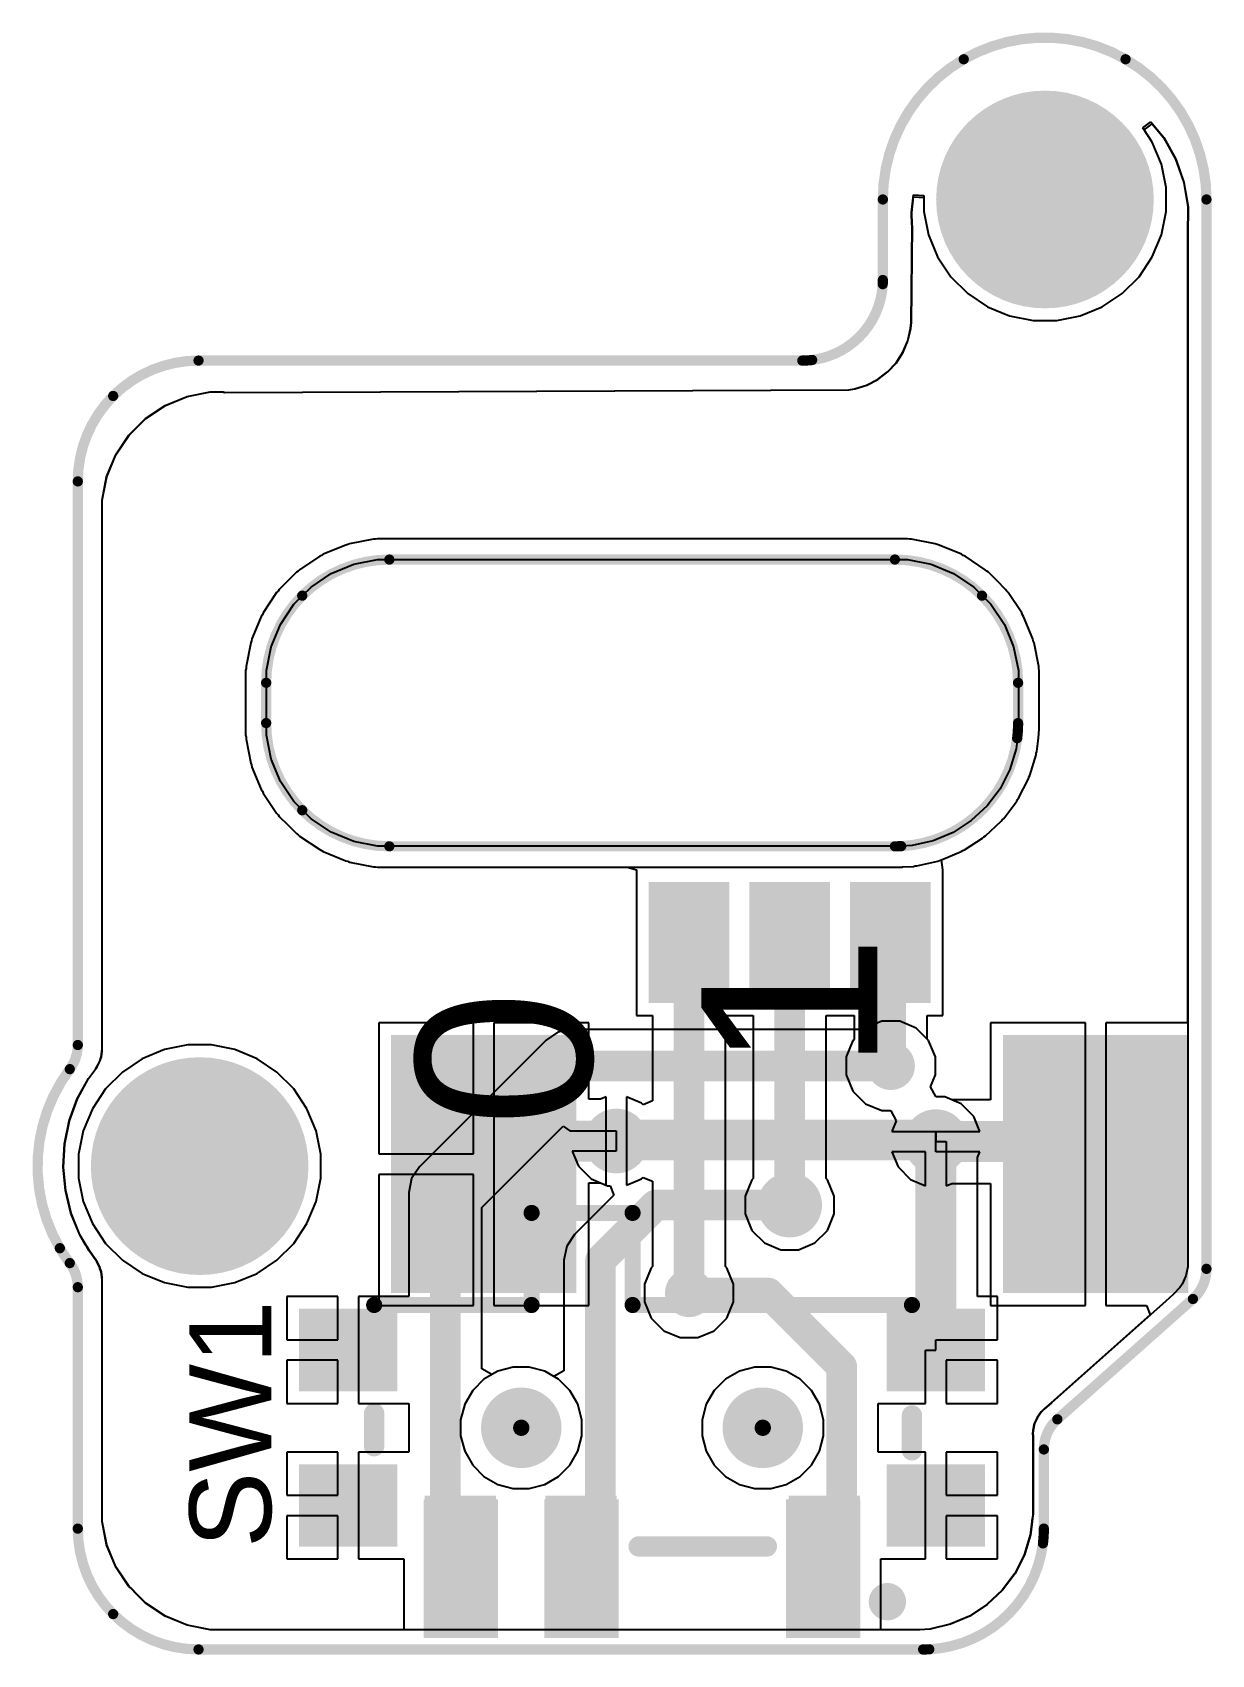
# Model space of a CAD drawing. Header units: millimetres. Extents: x -2.1 to 12.6, y -6.1 to 14.1.
import ezdxf

# ---------------------------------------------------------------- set-up
doc = ezdxf.new("R2010")
doc.units = ezdxf.units.MM
for name, color, linetype in [('BottomLayer', 5, 'Continuous'), ('BottomPaste', 16, 'Continuous'), ('BottomSolder', 6, 'Continuous'), ('Mechanical2', 216, 'Continuous'), ('MultiLayer', 9, 'Continuous'), ('PadHoleLayer', 156, 'Continuous'), ('TopLayer', 1, 'Continuous'), ('TopOverlay', 2, 'Continuous'), ('TopPaste', 8, 'Continuous'), ('TopSolder', 216, 'Continuous'), ('ViaHoleLayer', 16, 'Continuous')]:
    doc.layers.add(name, color=color, linetype=linetype)
doc.styles.add('Arial', font='', dxfattribs={"height": 0.2})
doc.styles.get('Arial').set_extended_font_data('Arial')

msp = doc.modelspace()

# ---------------------------------------------------------------- texts
at = {"layer": 'TopOverlay', "style": 'Arial'}
for s, height, p in [('1', 2.1844, (8.41793846, 1.17558566)), ('0', 2.1844, (4.87100626, 0.4860010599999999)), ('SW1', 1.016, (0.88883236, -4.7409481))]:
    msp.add_text(s, height=height, rotation=90, dxfattribs=at).set_placement(p)

# ---------------------------------------------------------------- blocks, each defined once
blk = doc.blocks.new('PCM12SMTR__1')
at = {"layer": 'BottomSolder'}
h = blk.add_hatch(color=6, dxfattribs=at)
edge = h.paths.add_edge_path()
edge.add_arc((-1.49999954, 0), 0.1016, 0, 360)
h = blk.add_hatch(color=6, dxfattribs=at)
edge = h.paths.add_edge_path()
edge.add_arc((1.49999954, 0), 0.1016, 0, 360)
at = {"layer": 'PadHoleLayer'}
h = blk.add_hatch(color=156, dxfattribs=at)
edge = h.paths.add_edge_path()
edge.add_arc((-1.49999954, 0), 0.499999, 0, 360)
h = blk.add_hatch(color=156, dxfattribs=at)
edge = h.paths.add_edge_path()
edge.add_arc((1.49999954, 0), 0.499999, 0, 360)
at = {"layer": 'TopLayer'}
for points in [[(-2.60999859, 2.50999879), (-1.88999749, 2.50999879), (-1.88999749, 0.98999929), (-2.60999859, 0.98999929)], [(0.39000049, 2.50999879), (1.11000159, 2.50999879), (1.11000159, 0.98999929), (0.39000049, 0.98999929)], [(1.89000003, 2.50999879), (2.61000113, 2.50999879), (2.61000113, 0.98999929), (1.89000003, 0.98999929)], [(-4.160000569999999, 1.37499979), (-3.14000007, 1.37499979), (-3.14000007, 0.55499889), (-4.160000569999999, 0.55499889)], [(3.14000007, 1.37499979), (4.160000569999999, 1.37499979), (4.160000569999999, 0.55499889), (3.14000007, 0.55499889)], [(-4.160000569999999, -0.55499889), (-3.14000007, -0.55499889), (-3.14000007, -1.37499979), (-4.160000569999999, -1.37499979)], [(3.14000007, -0.55499889), (4.160000569999999, -0.55499889), (4.160000569999999, -1.37499979), (3.14000007, -1.37499979)]]:
    blk.add_hatch(color=1, dxfattribs=at).paths.add_polyline_path(points)
at = {"layer": 'TopPaste'}
for points in [[(-2.60999859, 2.50999879), (-1.88999749, 2.50999879), (-1.88999749, 0.98999929), (-2.60999859, 0.98999929)], [(0.39000049, 2.50999879), (1.11000159, 2.50999879), (1.11000159, 0.98999929), (0.39000049, 0.98999929)], [(1.89000003, 2.50999879), (2.61000113, 2.50999879), (2.61000113, 0.98999929), (1.89000003, 0.98999929)], [(-4.160000569999999, 1.37499979), (-3.14000007, 1.37499979), (-3.14000007, 0.55499889), (-4.160000569999999, 0.55499889)], [(3.14000007, 1.37499979), (4.160000569999999, 1.37499979), (4.160000569999999, 0.55499889), (3.14000007, 0.55499889)], [(-4.160000569999999, -0.55499889), (-3.14000007, -0.55499889), (-3.14000007, -1.37499979), (-4.160000569999999, -1.37499979)], [(3.14000007, -0.55499889), (4.160000569999999, -0.55499889), (4.160000569999999, -1.37499979), (3.14000007, -1.37499979)]]:
    blk.add_hatch(color=8, dxfattribs=at).paths.add_polyline_path(points)
at = {"layer": 'TopSolder'}
for points in [[(-2.71159859, 2.61159879), (-1.78839749, 2.61159879), (-1.78839749, 0.8883992900000001), (-2.71159859, 0.8883992900000001)], [(0.28840049, 2.61159879), (1.21160159, 2.61159879), (1.21160159, 0.8883992900000001), (0.28840049, 0.8883992900000001)], [(1.78840003, 2.61159879), (2.71160113, 2.61159879), (2.71160113, 0.8883992900000001), (1.78840003, 0.8883992900000001)], [(-4.26160057, 1.47659979), (-3.03840007, 1.47659979), (-3.03840007, 0.45339889), (-4.26160057, 0.45339889)], [(3.03840007, 1.47659979), (4.26160057, 1.47659979), (4.26160057, 0.45339889), (3.03840007, 0.45339889)], [(-4.26160057, -0.45339889), (-3.03840007, -0.45339889), (-3.03840007, -1.47659979), (-4.26160057, -1.47659979)], [(3.03840007, -0.45339889), (4.26160057, -0.45339889), (4.26160057, -1.47659979), (3.03840007, -1.47659979)]]:
    blk.add_hatch(color=216, dxfattribs=at).paths.add_polyline_path(points)
h = blk.add_hatch(color=216, dxfattribs=at)
edge = h.paths.add_edge_path()
edge.add_arc((-1.49999954, 0), 0.1016, 0, 360)
h = blk.add_hatch(color=216, dxfattribs=at)
edge = h.paths.add_edge_path()
edge.add_arc((1.49999954, 0), 0.1016, 0, 360)
at = {"layer": 'TopOverlay'}
for points, const_width in [([(-2.94327326, 2.159, 1), (-3.15272674, 2.159, 1)], 0.254), ([(-3.216226739999999, 2.159, 1), (-3.08922674, 2.159, 1)], 0.127), ([(-3.00677326, 2.159, 1), (-2.87977326, 2.159, 1)], 0.127), ([(-1.6129, 1.4732, 1), (-1.4859, 1.4732, 1)], 0.127), ([(-0.0224536, 1.4732, 1), (0.1045464, 1.4732, 1)], 0.127), ([(-3.4163, 0.2794, 1), (-3.2893, 0.2794, 1)], 0.127), ([(3.2639, 0.2286, 1), (3.3909, 0.2286, 1)], 0.127), ([(-3.4163, -0.1524, 1), (-3.2893, -0.1524, 1)], 0.127), ([(3.2639, -0.1778, 1), (3.3909, -0.1778, 1)], 0.127), ([(-3.4027999, -1.524, 1), (-3.3028001, -1.524, 1)], 0.0999998), ([(0.0672465, -1.524, 1), (0.1672463, -1.524, 1)], 0.0999998), ([(0.0672465, -1.524, 1), (0.1672463, -1.524, 1)], 0.0999998), ([(1.3216001, -1.524, 1), (1.4215999, -1.524, 1)], 0.0999998), ([(1.3216001, -1.524, 1), (1.4215999, -1.524, 1)], 0.0999998), ([(3.277400099999999, -1.524, 1), (3.377399899999999, -1.524, 1)], 0.0999998), ([(0.0672465, -2.667, 1), (0.1672463, -2.667, 1)], 0.0999998), ([(0.0672465, -2.667, 1), (0.1672463, -2.667, 1)], 0.0999998), ([(1.3216001, -2.667, 1), (1.4215999, -2.667, 1)], 0.0999998), ([(1.3216001, -2.667, 1), (1.4215999, -2.667, 1)], 0.0999998)]:
    blk.add_lwpolyline(points, format="xyb", close=True, dxfattribs=dict(at, const_width=const_width))
for points, const_width in [([(0.0410464, 1.4732), (-1.5494, 1.4732)], 0.254), ([(-3.3528, 0.2794), (-3.3528, -0.1524)], 0.254), ([(3.3274, 0.2286), (3.3274, -0.1778)], 0.254), ([(0.1172464, -1.524), (-3.3528, -1.524)], 0.1999996), ([(0.1172464, -1.524), (0.1172464, -2.667)], 0.1999996), ([(3.3274, -1.524), (1.3716, -1.524)], 0.1999996), ([(1.3716, -1.524), (1.3716, -2.667)], 0.1999996), ([(1.3716, -2.667), (0.1172464, -2.667)], 0.1999996)]:
    blk.add_lwpolyline(points, dxfattribs=dict(at, const_width=const_width))
blk = doc.blocks.new('0532610371_B_2')
at = {"layer": 'BottomLayer'}
for points in [[(-4.85000046, 2.87499806), (-2.74999958, 2.87499806), (-2.74999958, -0.12500102), (-4.85000046, -0.12500102)], [(4.85000046, -0.12500102), (2.74999958, -0.12500102), (2.74999958, 2.87499806), (4.85000046, 2.87499806)], [(-0.84999957, -2.02500103), (-1.65000051, -2.02500103), (-1.65000051, -0.7250010899999999), (-0.84999957, -0.7250010899999999)], [(0.4000004700000001, -2.02500103), (-0.4000004699999999, -2.02500103), (-0.4000004700000001, -0.7250010899999999), (0.4000004699999999, -0.7250010899999999)], [(1.65000051, -2.02500103), (0.84999957, -2.02500103), (0.84999957, -0.7250010899999999), (1.65000051, -0.7250010899999999)]]:
    blk.add_hatch(color=5, dxfattribs=at).paths.add_polyline_path(points)
at = {"layer": 'BottomPaste'}
for points in [[(-4.85000046, 2.87499806), (-2.74999958, 2.87499806), (-2.74999958, -0.12500102), (-4.85000046, -0.12500102)], [(4.85000046, -0.12500102), (2.74999958, -0.12500102), (2.74999958, 2.87499806), (4.85000046, 2.87499806)], [(-0.84999957, -2.02500103), (-1.65000051, -2.02500103), (-1.65000051, -0.7250010899999999), (-0.84999957, -0.7250010899999999)], [(0.4000004700000001, -2.02500103), (-0.4000004699999999, -2.02500103), (-0.4000004700000001, -0.7250010899999999), (0.4000004699999999, -0.7250010899999999)], [(1.65000051, -2.02500103), (0.84999957, -2.02500103), (0.84999957, -0.7250010899999999), (1.65000051, -0.7250010899999999)]]:
    blk.add_hatch(color=16, dxfattribs=at).paths.add_polyline_path(points)
at = {"layer": 'BottomSolder'}
for points in [[(-4.95160046, 2.97659806), (-2.64839958, 2.97659806), (-2.64839958, -0.22660102), (-4.95160046, -0.22660102)], [(4.95160046, -0.22660102), (2.64839958, -0.22660102), (2.64839958, 2.97659806), (4.95160046, 2.97659806)], [(-0.7483995699999999, -2.12660103), (-1.75160051, -2.12660103), (-1.75160051, -0.6234010899999999), (-0.7483995699999999, -0.6234010899999999)], [(0.5016004700000001, -2.12660103), (-0.5016004699999999, -2.12660103), (-0.5016004700000001, -0.6234010899999999), (0.5016004699999999, -0.6234010899999999)], [(1.75160051, -2.12660103), (0.7483995699999999, -2.12660103), (0.7483995699999999, -0.6234010899999999), (1.75160051, -0.6234010899999999)]]:
    blk.add_hatch(color=6, dxfattribs=at).paths.add_polyline_path(points)

# ---------------------------------------------------------------- hatches: boundary and pattern name
at = {"layer": 'BottomLayer'}
h = msp.add_hatch(color=5, dxfattribs=at)
edge = h.paths.add_edge_path()
edge.add_arc((10.50010346, 12.00001918), 1.25000004, 0, 360)
h = msp.add_hatch(color=5, dxfattribs=at)
edge = h.paths.add_edge_path()
edge.add_arc((8.5852, 1.2446), 0.2999994, 0, 360)
h = msp.add_hatch(color=5, dxfattribs=at)
edge = h.paths.add_edge_path()
edge.add_arc((0, 0), 1.25000004, 0, 360)
h = msp.add_hatch(color=5, dxfattribs=at)
edge = h.paths.add_edge_path()
edge.add_arc((5.175455739999999, 0.3114675), 0.2999994, 0, 360)
h = msp.add_hatch(color=5, dxfattribs=at)
edge = h.paths.add_edge_path()
edge.add_arc((9.145143, 0.30438344), 0.2999994, 0, 360)
h = msp.add_hatch(color=5, dxfattribs=at)
edge = h.paths.add_edge_path()
edge.add_arc((7.3289414, -0.48356012), 0.2999994, 0, 360)
h = msp.add_hatch(color=5, dxfattribs=at)
edge = h.paths.add_edge_path()
edge.add_arc((6.07894136, -1.57521656), 0.2999994, 0, 360)
at = {"layer": 'BottomSolder'}
h = msp.add_hatch(color=6, dxfattribs=at)
edge = h.paths.add_edge_path()
edge.add_arc((10.50010346, 12.00001918), 1.35160004, 0, 360)
h = msp.add_hatch(color=6, dxfattribs=at)
edge = h.paths.add_edge_path()
edge.add_arc((0, 0), 1.35160004, 0, 360)
h = msp.add_hatch(color=6, dxfattribs=at)
edge = h.paths.add_edge_path()
edge.add_arc((5.175455739999999, 0.3114675), 0.4015993999999999, 0, 360)
h = msp.add_hatch(color=6, dxfattribs=at)
edge = h.paths.add_edge_path()
edge.add_arc((9.145143, 0.30438344), 0.4015993999999999, 0, 360)
h = msp.add_hatch(color=6, dxfattribs=at)
edge = h.paths.add_edge_path()
edge.add_arc((7.3289414, -0.48356012), 0.4015993999999999, 0, 360)
at = {"layer": 'MultiLayer'}
h = msp.add_hatch(color=9, dxfattribs=at)
edge = h.paths.add_edge_path()
edge.add_arc((10.50010346, 12.00001918), 1.25000004, 0, 360)
h = msp.add_hatch(color=9, dxfattribs=at)
edge = h.paths.add_edge_path()
edge.add_arc((0, 0), 1.25000004, 0, 360)
at = {"layer": 'PadHoleLayer'}
h = msp.add_hatch(color=156, dxfattribs=at)
edge = h.paths.add_edge_path()
edge.add_arc((10.50010346, 12.00001918), 1.00000054, 0, 360)
h = msp.add_hatch(color=156, dxfattribs=at)
edge = h.paths.add_edge_path()
edge.add_arc((0, 0), 1.0002266, 0, 360)
at = {"layer": 'TopLayer'}
h = msp.add_hatch(color=1, dxfattribs=at)
edge = h.paths.add_edge_path()
edge.add_arc((10.50010346, 12.00001918), 1.25000004, 0, 360)
h = msp.add_hatch(color=1, dxfattribs=at)
edge = h.paths.add_edge_path()
edge.add_arc((8.5852, 1.2446), 0.2999994, 0, 360)
h = msp.add_hatch(color=1, dxfattribs=at)
edge = h.paths.add_edge_path()
edge.add_arc((0, 0), 1.25000004, 0, 360)
h = msp.add_hatch(color=1, dxfattribs=at)
edge = h.paths.add_edge_path()
edge.add_arc((5.175455739999999, 0.3114675), 0.2999994, 0, 360)
h = msp.add_hatch(color=1, dxfattribs=at)
edge = h.paths.add_edge_path()
edge.add_arc((9.145143, 0.30438344), 0.2999994, 0, 360)
h = msp.add_hatch(color=1, dxfattribs=at)
edge = h.paths.add_edge_path()
edge.add_arc((7.3289414, -0.48356012), 0.2999994, 0, 360)
h = msp.add_hatch(color=1, dxfattribs=at)
edge = h.paths.add_edge_path()
edge.add_arc((6.07894136, -1.57521656), 0.2999994, 0, 360)
for points in [[(2.794, -5.842), (3.682999999999999, -5.842), (3.682999999999999, -4.089399999999999), (2.794, -4.089399999999999)], [(4.2926, -5.842), (5.1816, -5.842), (5.1816, -4.089399999999999), (4.2926, -4.089399999999999)], [(7.315199999999999, -5.842), (8.2042, -5.842), (8.2042, -4.089399999999999), (7.315199999999999, -4.089399999999999)]]:
    msp.add_hatch(color=1, dxfattribs=at).paths.add_polyline_path(points)
at = {"layer": 'TopSolder'}
h = msp.add_hatch(color=216, dxfattribs=at)
edge = h.paths.add_edge_path()
edge.add_arc((10.50010346, 12.00001918), 1.35160004, 0, 360)
h = msp.add_hatch(color=216, dxfattribs=at)
edge = h.paths.add_edge_path()
edge.add_arc((0, 0), 1.35160004, 0, 360)
h = msp.add_hatch(color=216, dxfattribs=at)
edge = h.paths.add_edge_path()
edge.add_arc((5.175455739999999, 0.3114675), 0.4015993999999999, 0, 360)
h = msp.add_hatch(color=216, dxfattribs=at)
edge = h.paths.add_edge_path()
edge.add_arc((9.145143, 0.30438344), 0.4015993999999999, 0, 360)
h = msp.add_hatch(color=216, dxfattribs=at)
edge = h.paths.add_edge_path()
edge.add_arc((7.3289414, -0.48356012), 0.4015993999999999, 0, 360)
at = {"layer": 'ViaHoleLayer'}
h = msp.add_hatch(color=16, dxfattribs=at)
edge = h.paths.add_edge_path()
edge.add_arc((8.5852, 1.2446), 0.1499997, 0, 360)
h = msp.add_hatch(color=16, dxfattribs=at)
edge = h.paths.add_edge_path()
edge.add_arc((5.175455739999999, 0.3114675), 0.1499997, 0, 360)
h = msp.add_hatch(color=16, dxfattribs=at)
edge = h.paths.add_edge_path()
edge.add_arc((9.145143, 0.30438344), 0.1499997, 0, 360)
h = msp.add_hatch(color=16, dxfattribs=at)
edge = h.paths.add_edge_path()
edge.add_arc((7.3289414, -0.48356012), 0.1499997, 0, 360)
h = msp.add_hatch(color=16, dxfattribs=at)
edge = h.paths.add_edge_path()
edge.add_arc((6.07894136, -1.57521656), 0.1499997, 0, 360)

# ---------------------------------------------------------------- linework, layer by layer
at = {"layer": 'BottomLayer'}
for p, q in [((11.7308122, 12.86526002), (11.83331898, 12.94044148)), ((11.83331898, 12.94044148), (11.97203854, 12.76769354)), ((11.83293036, 12.71243076), (11.7308122, 12.86526002)), ((11.9463058, 12.43872036), (11.83293036, 12.71243076)), ((11.97203854, 12.76769354), (12.12127116, 12.49928412)), ((12.12127116, 12.49928412), (12.2231912, 12.20958188)), ((12.0041035, 12.14814944), (11.9463058, 12.43872036)), ((12.0041035, 11.85188892), (12.0041035, 12.14814944)), ((12.2231912, 12.20958188), (12.27489036, 11.9068596)), ((8.84188986, 11.83889936), (8.86910342, 12.05820804)), ((8.86910342, 12.05820804), (8.996103419999999, 12.05035944)), ((8.996103419999999, 12.05035944), (8.996103419999999, 11.85188892)), ((12.27489036, 11.9068596), (12.27488782, 11.78753548)), ((8.848326219999999, 11.68661112), (8.84188986, 11.83889936)), ((8.84875294, 11.68258268), (8.848326219999999, 11.68661112)), ((8.8494362, 11.67858726), (8.84875294, 11.68258268)), ((8.996103419999999, 11.85188892), (9.053901119999999, 11.561318)), ((11.9463058, 11.561318), (12.0041035, 11.85188892)), ((12.27488782, 11.78753548), (12.2709305, 11.67634952)), ((8.83746518, 10.47412434), (8.8509602, 11.67270716)), ((8.85036838, 11.67464518), (8.8494362, 11.67858726)), ((8.8509602, 11.67270716), (8.85036838, 11.67464518)), ((9.053901119999999, 11.561318), (9.16727656, 11.2876076)), ((11.83293036, 11.2876076), (11.9463058, 11.561318)), ((12.27035646, 11.66050754), (12.27034122, 11.66022814)), ((12.27034122, 11.66022814), (12.27034376, 11.66022814)), ((12.27034376, 11.66022814), (12.27034884, 11.53560558)), ((12.27034884, 11.53560558), (12.2703463, 1.77898298)), ((12.2709305, 11.67634952), (12.27035646, 11.66050754)), ((9.16727656, 11.2876076), (9.331871099999999, 11.04127586)), ((11.66833582, 11.04127586), (11.83293036, 11.2876076)), ((9.331871099999999, 11.04127586), (9.541360139999998, 10.83178682)), ((11.45884678, 10.83178682), (11.66833582, 11.04127586)), ((9.541360139999998, 10.83178682), (9.78769188, 10.66719228)), ((11.21251504, 10.66719228), (11.45884678, 10.83178682)), ((8.830030599999999, 10.3969058), (8.8374601, 10.4741218)), ((8.8374601, 10.4741218), (8.83746518, 10.47412434)), ((9.78769188, 10.66719228), (10.06140228, 10.55381684)), ((10.06140228, 10.55381684), (10.3519732, 10.49601914)), ((10.3519732, 10.49601914), (10.64823372, 10.49601914)), ((10.64823372, 10.49601914), (10.93880464, 10.55381684)), ((10.93880464, 10.55381684), (11.21251504, 10.66719228)), ((8.79524022, 10.24585962), (8.830030599999999, 10.3969058)), ((8.6506431, 9.97297726), (8.73483648, 10.10311416)), ((8.73483648, 10.10311416), (8.79524022, 10.24585962)), ((8.545200079999999, 9.85937068), (8.6506431, 9.97297726)), ((8.1357978, 9.64892914), (8.28383408, 9.69486504)), ((8.28383408, 9.69486504), (8.421687499999999, 9.76572342)), ((8.421687499999999, 9.76572342), (8.545200079999999, 9.85937068)), ((-0.42763186, 9.44327296), (-0.1565021, 9.555502859999999)), ((-0.1565021, 9.555502859999999), (0.13130784, 9.61271128)), ((0.13130784, 9.61271128), (0.2780284, 9.6127062)), ((0.2780284, 9.6127062), (0.2820111199999999, 9.612708739999999)), ((0.2820111199999999, 9.612708739999999), (0.28991052, 9.611669879999999)), ((0.28991052, 9.611669879999999), (0.29760672, 9.60961248)), ((0.29760672, 9.60961248), (0.30497018, 9.606569559999999)), ((0.30497018, 9.606569559999999), (0.30842204, 9.60458074)), ((0.30842204, 9.60458074), (0.3084245799999999, 9.60458328)), ((0.3084245799999999, 9.60458328), (8.05934888, 9.63577448)), ((8.05934888, 9.63577448), (8.1357978, 9.64892914)), ((-0.77546708, 9.17662884), (-0.67167506, 9.28032942)), ((-0.67167506, 9.28032942), (-0.42763186, 9.44327296)), ((-1.04275382, 8.8283034), (-0.8796654999999999, 9.072417719999999)), ((-0.8796654999999999, 9.072417719999999), (-0.7756220199999999, 9.17647644)), ((-0.7756220199999999, 9.17647644), (-0.77546708, 9.17662884)), ((-1.1550904, 8.55706442), (-1.04275382, 8.8283034)), ((-1.2123547, 8.2691224), (-1.1550904, 8.55706442)), ((-1.21234962, 8.12233072), (-1.2123547, 8.2691224)), ((-1.21234962, 1.45533364), (-1.21234962, 8.12233072)), ((1.81474872, 7.7106399), (1.53630122, 7.5953112)), ((1.83976518, 7.715615759999999), (1.81474872, 7.7106399)), ((1.86333384, 7.725376979999999), (1.83976518, 7.715615759999999)), ((2.15893142, 7.784162739999999), (1.86333384, 7.725376979999999)), ((2.18443048, 7.784162739999999), (2.15893142, 7.784162739999999)), ((2.20945202, 7.7891386), (2.18443048, 7.784162739999999)), ((2.3601172, 7.78913606), (2.20945202, 7.7891386)), ((2.3601426, 7.78914114), (2.3601172, 7.78913606)), ((8.640145279999999, 7.78913606), (2.3601426, 7.78914114)), ((8.7908384, 7.78913352), (8.640145279999999, 7.78913606)), ((8.81584978, 7.784157659999999), (8.7908384, 7.78913352)), ((8.841358999999999, 7.784157659999999), (8.81584978, 7.784157659999999)), ((9.1369515, 7.725359199999999), (8.841358999999999, 7.784157659999999)), ((9.160517619999998, 7.71559798), (9.1369515, 7.725359199999999)), ((9.18552392, 7.71062466), (9.160517619999998, 7.71559798)), ((9.46397142, 7.595298499999999), (9.18552392, 7.71062466)), ((1.49153118, 7.57138186), (1.24093224, 7.403950139999999)), ((1.51509222, 7.58114054), (1.49153118, 7.57138186)), ((1.53630122, 7.5953112), (1.51509222, 7.58114054)), ((9.48517534, 7.581130379999999), (9.46397142, 7.595298499999999)), ((9.50874146, 7.571371699999999), (9.48517534, 7.581130379999999)), ((9.7593404, 7.403945059999999), (9.50874146, 7.571371699999999)), ((1.09510068, 7.26516962), (0.9885553, 7.158603919999999)), ((1.095121, 7.265182319999999), (1.09510068, 7.26516962)), ((1.09512862, 7.265195019999999), (1.095121, 7.265182319999999)), ((1.20168924, 7.371748019999999), (1.09512862, 7.265195019999999)), ((1.22289824, 7.385916139999999), (1.20168924, 7.371748019999999)), ((1.24093224, 7.403950139999999), (1.22289824, 7.385916139999999)), ((9.77736932, 7.38591868), (9.7593404, 7.403945059999999)), ((9.79858086, 7.371748019999999), (9.77736932, 7.38591868)), ((9.905146559999999, 7.265202639999999), (9.79858086, 7.371748019999999)), ((9.90515926, 7.265182319999999), (9.905146559999999, 7.265202639999999)), ((9.905179579999999, 7.26516962), (9.90515926, 7.265182319999999)), ((10.01172496, 7.15860646), (9.905179579999999, 7.26516962)), ((0.95635826, 7.119363459999999), (0.78893162, 6.868764519999999)), ((0.97438464, 7.13739238), (0.95635826, 7.119363459999999)), ((0.9885553, 7.158603919999999), (0.97438464, 7.13739238)), ((10.02589562, 7.13739492), (10.01172496, 7.15860646)), ((10.04392454, 7.119363459999999), (10.02589562, 7.13739492)), ((10.21134864, 6.868761979999999), (10.04392454, 7.119363459999999)), ((0.78893162, 6.868764519999999), (0.77917294, 6.8451984)), ((10.22110478, 6.84520348), (10.21134864, 6.868761979999999)), ((0.7650048199999999, 6.82399448), (0.64967866, 6.54554698)), ((0.77917294, 6.8451984), (0.7650048199999999, 6.82399448)), ((10.23527544, 6.82399448), (10.22110478, 6.84520348)), ((10.3506016, 6.54554698), (10.23527544, 6.82399448)), ((0.63494412, 6.49697456), (0.5761456599999999, 6.201382059999999)), ((0.64470534, 6.52054068), (0.63494412, 6.49697456)), ((0.64967866, 6.54554698), (0.64470534, 6.52054068)), ((10.35557492, 6.52054068), (10.3506016, 6.54554698)), ((10.36533614, 6.49697456), (10.35557492, 6.52054068)), ((10.4241346, 6.201382059999999), (10.36533614, 6.49697456)), ((0.5711698, 6.15086146), (0.57116726, 6.000168339999999)), ((0.5761456599999999, 6.175872839999999), (0.5711698, 6.15086146)), ((0.5761456599999999, 6.201382059999999), (0.5761456599999999, 6.175872839999999)), ((10.4241346, 6.175872839999999), (10.4241346, 6.201382059999999)), ((10.42911046, 6.15086146), (10.4241346, 6.175872839999999)), ((10.429113, 6.0001912), (10.42911046, 6.15086146)), ((0.57116726, 6.000168339999999), (0.57116726, 5.5001668)), ((10.42911808, 6.000163259999999), (10.429113, 6.0001912)), ((10.429113, 5.50022776), (10.42911808, 6.000163259999999)), ((0.57116726, 5.5001668), (0.57117234, 5.34946098)), ((10.42735532, 5.41953704), (10.42814018, 5.43968432)), ((10.4278684, 5.44139374), (10.4282494, 5.44307776)), ((10.42814018, 5.43968432), (10.4278684, 5.44139374)), ((10.4282494, 5.44307776), (10.4287701, 5.4632352)), ((10.42848054, 5.464916679999999), (10.42883614, 5.46659308)), ((10.4287701, 5.4632352), (10.42848054, 5.464916679999999)), ((10.42878026, 5.4884574), (10.42911554, 5.490149039999999)), ((10.42909522, 5.4867556), (10.42878026, 5.4884574)), ((10.42883614, 5.46659308), (10.42909522, 5.4867556)), ((10.42911554, 5.490149039999999), (10.429113, 5.50022776)), ((0.57117234, 5.34946098), (0.5761481999999999, 5.324449599999999)), ((0.5761481999999999, 5.324449599999999), (0.5761481999999999, 5.298942919999999)), ((0.5761481999999999, 5.298942919999999), (0.63494666, 5.003350419999999)), ((10.39941278, 5.14829806), (10.41582626, 5.28122896)), ((10.41581356, 5.281414379999999), (10.41586944, 5.281587099999999)), ((10.41582626, 5.28122896), (10.41581356, 5.281414379999999)), ((10.41586944, 5.281587099999999), (10.41748996, 5.29486368)), ((10.41731724, 5.29716238), (10.4180005, 5.2993671)), ((10.41748996, 5.29486368), (10.41731724, 5.29716238)), ((10.4180005, 5.2993671), (10.42077672, 5.32597614)), ((10.4205659, 5.32825706), (10.42120344, 5.33045162)), ((10.42077672, 5.32597614), (10.4205659, 5.32825706)), ((10.42120344, 5.33045162), (10.42351738, 5.35710638)), ((10.42326592, 5.35938984), (10.4238679, 5.36160472)), ((10.42351738, 5.35710638), (10.42326592, 5.35938984)), ((10.4238679, 5.36160472), (10.42571702, 5.38829504)), ((10.42542746, 5.39055564), (10.4259888, 5.392767979999999)), ((10.42571702, 5.38829504), (10.42542746, 5.39055564)), ((10.4259888, 5.392767979999999), (10.42668222, 5.40612584)), ((10.42667968, 5.40613346), (10.42720292, 5.41617408)), ((10.42668222, 5.40612584), (10.42667968, 5.40613346)), ((10.42695654, 5.417870799999999), (10.42735532, 5.41953704)), ((10.42720292, 5.41617408), (10.42695654, 5.417870799999999)), ((10.31148052, 4.84801672), (10.38999192, 5.10413)), ((10.38999192, 5.10413), (10.39228554, 5.12673092)), ((10.39228554, 5.12673092), (10.39941278, 5.14829806)), ((0.63494666, 5.003350419999999), (0.64470788, 4.979784299999999)), ((0.64470788, 4.979784299999999), (0.6496812, 4.954777999999999)), ((0.6496812, 4.954777999999999), (0.7650073599999999, 4.67633304)), ((10.300716, 4.82801676), (10.31148052, 4.84801672)), ((0.7650073599999999, 4.67633304), (0.7791780199999999, 4.65512404)), ((0.7791780199999999, 4.65512404), (0.7889341599999999, 4.63156554)), ((0.7889341599999999, 4.63156554), (0.95635826, 4.380964059999999)), ((10.1727254, 4.56757786), (10.2945311, 4.806157519999999)), ((10.2945311, 4.806157519999999), (10.300716, 4.82801676)), ((9.98736636, 4.31550572), (10.14876304, 4.52930006)), ((10.14876304, 4.52930006), (10.15864872, 4.54975214)), ((10.15864872, 4.54975214), (10.1727254, 4.56757786)), ((0.95635826, 4.380964059999999), (0.97438464, 4.36293514)), ((0.97438464, 4.36293514), (0.9885553, 4.3417236)), ((0.9885553, 4.3417236), (1.09510068, 4.2351579)), ((1.09510068, 4.2351579), (1.09511592, 4.235147739999999)), ((1.09511592, 4.235147739999999), (1.09512608, 4.2351325)), ((1.09512608, 4.2351325), (1.20168924, 4.12858204)), ((9.76103712, 4.099460939999999), (9.95712004, 4.281972639999999)), ((9.95712004, 4.281972639999999), (9.970411859999999, 4.3003978)), ((9.970411859999999, 4.3003978), (9.98736636, 4.31550572)), ((1.20168924, 4.12858204), (1.22288808, 4.114416459999999)), ((1.22288808, 4.114416459999999), (1.2409297, 4.09637738)), ((1.2409297, 4.09637738), (1.49153118, 3.92894566)), ((9.50061854, 3.92601704), (9.725423779999998, 4.07169112)), ((9.725423779999998, 4.07169112), (9.741712799999998, 4.08752802)), ((9.741712799999998, 4.08752802), (9.76103712, 4.099460939999999)), ((1.49153118, 3.92894566), (1.5150973, 3.91918444)), ((1.5150973, 3.91918444), (1.53630376, 3.90501632)), ((1.53630376, 3.90501632), (1.81475126, 3.78969016)), ((9.21403288, 3.8004496), (9.46072276, 3.9048563)), ((9.46072276, 3.9048563), (9.47951368, 3.917622339999999)), ((9.47951368, 3.917622339999999), (9.50061854, 3.92601704)), ((1.81475126, 3.78969016), (1.8397728, 3.7847143)), ((1.8397728, 3.7847143), (1.86333384, 3.77495562)), ((1.86333384, 3.77495562), (2.15892888, 3.71616478)), ((2.15892888, 3.71616478), (2.18443302, 3.71616478)), ((2.18443302, 3.71616478), (2.20945202, 3.71118892)), ((2.20945202, 3.71118892), (2.36014514, 3.711191459999999)), ((2.36014514, 3.711191459999999), (5.31128224, 3.711191459999999)), ((5.31128224, 3.711191459999999), (5.42493962, 3.678979179999999)), ((5.42493962, 3.678979179999999), (5.42494216, 3.58418892)), ((9.23294318, 3.678981719999999), (9.21403288, 3.8004496)), ((9.232940639999999, 3.678979179999999), (9.23294318, 3.678981719999999)), ((9.232940639999999, 1.87098432), (9.232940639999999, 3.678979179999999)), ((5.42494216, 3.58418892), (5.42494216, 1.87098432)), ((5.42494216, 1.87098432), (5.62573424, 1.87098432)), ((5.62573424, 1.87098432), (5.62573424, 0.8105978199999999)), ((6.532148479999999, -1.24495052), (6.532148479999999, 1.87098432)), ((6.532148479999999, 1.87098432), (6.87573428, 1.87098432)), ((6.87573428, 1.87098432), (6.87573428, -0.15329408)), ((7.782148519999999, -0.15329408), (7.782148519999999, 1.87098432)), ((7.782148519999999, 1.87098432), (8.128863599999999, 1.87098432)), ((8.128863599999999, 1.87098432), (8.128863599999999, 1.57173676)), ((9.035277840000001, 1.57799532), (9.035277840000001, 1.87098432)), ((9.035277840000001, 1.87098432), (9.232940639999999, 1.87098432)), ((3.401941379999999, 1.77898298), (2.22494094, 1.77898298)), ((2.22494094, 1.77898298), (2.22494094, 0.15198344)), ((3.401941379999999, 0.15198344), (3.401941379999999, 1.77898298)), ((4.83294182, 1.77898298), (3.65594138, 1.77898298)), ((3.65594138, 1.77898298), (3.65594138, 0.02498344)), ((4.83294182, 0.8294192199999999), (4.83294182, 1.77898298)), ((11.00194142, 1.77898298), (9.82494098, 1.77898298)), ((9.82494098, 1.77898298), (9.82494098, 0.82233516)), ((11.00194142, 0.02498344), (11.00194142, 1.77898298)), ((12.2703463, 1.77898298), (11.25594142, 1.77898298)), ((11.25594142, 1.77898298), (11.25594142, 0.02498344)), ((-1.22436636, 1.3554583), (-1.21370344, 1.42123414)), ((-1.21370344, 1.42123414), (-1.21235978, 1.45454878)), ((-1.21235978, 1.45454878), (-1.2123547, 1.45454878)), ((-1.2123547, 1.455039), (-1.21234962, 1.45533364)), ((-1.2123547, 1.45454878), (-1.2123547, 1.455039)), ((-0.43870118, 1.44620234), (-0.7124115799999999, 1.3328269)), ((-0.14813026, 1.50400004), (-0.43870118, 1.44620234)), ((0.14813026, 1.50400004), (-0.14813026, 1.50400004)), ((0.43870118, 1.44620234), (0.14813026, 1.50400004)), ((0.7124115799999999, 1.3328269), (0.43870118, 1.44620234)), ((8.1155413, 1.55841446), (8.0312006, 1.3547979)), ((8.128863599999999, 1.57173676), (8.1155413, 1.55841446)), ((9.054858699999999, 1.55841446), (9.035277840000001, 1.57799532)), ((9.139199399999999, 1.3547979), (9.054858699999999, 1.55841446)), ((-1.29513838, 1.20569228), (-1.27626364, 1.23317762)), ((-1.27626364, 1.23317762), (-1.2454001, 1.29223262)), ((-1.2454001, 1.29223262), (-1.22436636, 1.3554583)), ((-0.7124115799999999, 1.3328269), (-0.9587433200000001, 1.16823236)), ((0.9587433200000001, 1.16823236), (0.7124115799999999, 1.3328269)), ((8.0312006, 1.3547979), (8.0312006, 1.1344021)), ((9.139199399999999, 1.1344021), (9.139199399999999, 1.3547979)), ((-1.5203551, 0.83355688), (-1.38237976, 1.08897674)), ((-1.38237976, 1.08897674), (-1.29513838, 1.20569228)), ((-0.9587433200000001, 1.16823236), (-1.16823236, 0.9587433200000001)), ((1.16823236, 0.9587433200000001), (0.9587433200000001, 1.16823236)), ((8.0312006, 1.1344021), (8.1155413, 0.9307855399999999)), ((9.077474859999999, 0.98538538), (9.139199399999999, 1.1344021)), ((-1.61953702, 0.56072278), (-1.5203551, 0.83355688)), ((-1.16823236, 0.9587433200000001), (-1.3328269, 0.7124115799999999)), ((1.3328269, 0.7124115799999999), (1.16823236, 0.9587433200000001)), ((4.97822982, 0.8294192199999999), (4.83294182, 0.8294192199999999)), ((5.04845574, 0.8585073000000001), (4.97822982, 0.8294192199999999)), ((5.04845574, 0.3114675), (5.04845574, 0.8585073000000001)), ((5.4892702, 0.7811261999999999), (5.30245574, 0.8585073000000001)), ((5.30245574, 0.8585073000000001), (5.30245574, 0.3114675)), ((5.62573424, 0.8105978199999999), (5.50840148, 0.7619949199999999)), ((8.1155413, 0.9307855399999999), (8.27138554, 0.7749412999999999)), ((9.145904999999999, 0.8628354599999999), (9.077474859999999, 0.98538538)), ((9.15186892, 0.85838284), (9.145904999999999, 0.8628354599999999)), ((9.2553409, 0.85838284), (9.15186892, 0.85838284)), ((9.34236892, 0.82233516), (9.2553409, 0.85838284)), ((9.82494098, 0.82233516), (9.34236892, 0.82233516)), ((-1.3328269, 0.7124115799999999), (-1.44620234, 0.43870118)), ((1.44620234, 0.43870118), (1.3328269, 0.7124115799999999)), ((5.50840148, 0.7619949199999999), (5.4892702, 0.7811261999999999)), ((8.27138554, 0.7749412999999999), (8.4750021, 0.6906006)), ((8.4750021, 0.6906006), (8.57847408, 0.6906006)), ((8.57847408, 0.6906006), (8.584437999999999, 0.68614798)), ((8.584437999999999, 0.68614798), (8.65286814, 0.56359806)), ((-1.677797, 0.27632406), (-1.61953702, 0.56072278)), ((-1.44620234, 0.43870118), (-1.50400004, 0.14813026)), ((1.50400004, 0.14813026), (1.44620234, 0.43870118)), ((8.65286814, 0.56359806), (8.598103199999999, 0.43138344)), ((8.598103199999999, 0.43138344), (9.145143, 0.43138344)), ((9.145143, 0.43138344), (9.145143, 0.30438344)), ((-1.6938879, -0.01353312), (-1.677797, 0.27632406)), ((5.04845574, -0.2355723), (5.04845574, 0.3114675)), ((5.30245574, 0.3114675), (5.30245574, -0.2355723)), ((9.145143, 0.30438344), (9.272143, 0.30438344)), ((9.272143, 0.30438344), (9.272143, -0.24265636)), ((-1.50400004, 0.14813026), (-1.50400004, -0.14813026)), ((1.50400004, -0.14813026), (1.50400004, 0.14813026)), ((2.22494094, 0.15198344), (3.401941379999999, 0.15198344)), ((3.65594138, 0.02498344), (3.65594138, -1.7290161)), ((9.018143, 0.17738344), (8.598103199999999, 0.17738344)), ((8.598103199999999, 0.17738344), (8.675484299999999, -0.00943102)), ((9.018143, -0.24265636), (9.018143, 0.17738344)), ((11.00194142, -1.7290161), (11.00194142, 0.02498344)), ((11.25594142, 0.02498344), (11.25594142, -1.7290161)), ((-1.66746174, -0.30263084), (-1.6938879, -0.01353312)), ((-1.50400004, -0.14813026), (-1.44620234, -0.43870118)), ((1.44620234, -0.43870118), (1.50400004, -0.14813026)), ((3.401941379999999, -0.10201656), (2.22494094, -0.10201656)), ((2.22494094, -0.10201656), (2.22494094, -1.7290161)), ((3.401941379999999, -1.7290161), (3.401941379999999, -0.10201656)), ((5.30245574, -0.2355723), (5.4892702, -0.1581912)), ((5.4892702, -0.1581912), (5.50840148, -0.13905992)), ((5.50840148, -0.13905992), (5.62573424, -0.18766282)), ((5.62573424, -0.18766282), (5.62573424, -1.24495052)), ((6.859282700000001, -0.16974566), (6.774942, -0.37336222)), ((6.87573428, -0.15329408), (6.859282700000001, -0.16974566)), ((7.7986001, -0.16974566), (7.782148519999999, -0.15329408)), ((7.8829408, -0.37336222), (7.7986001, -0.16974566)), ((8.675484299999999, -0.00943102), (8.83132854, -0.16527526)), ((8.83132854, -0.16527526), (9.018143, -0.24265636)), ((-1.59908494, -0.5847664199999999), (-1.66746174, -0.30263084)), ((4.83294182, -1.7290161), (4.83294182, -0.20648422)), ((4.83294182, -0.20648422), (4.97822982, -0.20648422)), ((4.97822982, -0.20648422), (5.04845574, -0.2355723)), ((6.774942, -0.37336222), (6.774942, -0.59375802)), ((7.8829408, -0.59375802), (7.8829408, -0.37336222)), ((9.272143, -0.24265636), (9.34236892, -0.21356828)), ((9.34236892, -0.21356828), (9.82494098, -0.21356828)), ((9.82494098, -0.21356828), (9.82494098, -1.7290161)), ((-1.49022816, -0.8538895799999999), (-1.59908494, -0.5847664199999999)), ((-1.44620234, -0.43870118), (-1.3328269, -0.7124115799999999)), ((1.3328269, -0.7124115799999999), (1.44620234, -0.43870118)), ((6.774942, -0.59375802), (6.859282700000001, -0.79737458)), ((7.7986001, -0.79737458), (7.8829408, -0.59375802)), ((-1.3328269, -0.7124115799999999), (-1.16823236, -0.9587433200000001)), ((1.16823236, -0.9587433200000001), (1.3328269, -0.7124115799999999)), ((6.859282700000001, -0.79737458), (7.015126939999999, -0.9532188199999999)), ((7.642755859999999, -0.9532188199999999), (7.7986001, -0.79737458)), ((-1.41672818, -0.97905316), (-1.49022816, -0.8538895799999999)), ((-1.41657324, -0.9793274799999999), (-1.41672818, -0.97905316)), ((-1.41636242, -0.9796906999999999), (-1.41657324, -0.9793274799999999)), ((-1.41630654, -0.97978214), (-1.41636242, -0.9796906999999999)), ((-1.40243306, -1.00335334), (-1.41630654, -0.97978214)), ((-1.37339324, -1.04971596), (-1.40243306, -1.00335334)), ((-1.16823236, -0.9587433200000001), (-0.9587433200000001, -1.16823236)), ((0.9587433200000001, -1.16823236), (1.16823236, -0.9587433200000001)), ((7.015126939999999, -0.9532188199999999), (7.2187435, -1.03755952)), ((7.4391393, -1.03755952), (7.642755859999999, -0.9532188199999999)), ((-1.36269222, -1.0657967), (-1.37339324, -1.04971596)), ((-1.29483866, -1.16226844), (-1.36269222, -1.0657967)), ((-1.29483612, -1.16227098), (-1.29483866, -1.16226844)), ((-1.29483866, -1.16227352), (-1.29483612, -1.16227098)), ((-1.27602742, -1.18971822), (-1.29483866, -1.16227352)), ((-1.24530866, -1.24863352), (-1.27602742, -1.18971822)), ((-0.9587433200000001, -1.16823236), (-0.7124115799999999, -1.3328269)), ((0.7124115799999999, -1.3328269), (0.9587433200000001, -1.16823236)), ((7.2187435, -1.03755952), (7.4391393, -1.03755952)), ((-1.24527818, -1.2486894), (-1.24530866, -1.24863352)), ((-1.23860052, -1.26881128), (-1.24527818, -1.2486894)), ((-1.22432572, -1.31180586), (-1.23860052, -1.26881128)), ((-1.2137009, -1.37745724), (-1.22432572, -1.31180586)), ((-1.21235978, -1.41070838), (-1.2137009, -1.37745724)), ((-0.7124115799999999, -1.3328269), (-0.43870118, -1.44620234)), ((0.43870118, -1.44620234), (0.7124115799999999, -1.3328269)), ((5.60928266, -1.2614021), (5.52494196, -1.46501866)), ((5.62573424, -1.24495052), (5.60928266, -1.2614021)), ((6.54860006, -1.2614021), (6.532148479999999, -1.24495052)), ((6.63294076, -1.46501866), (6.54860006, -1.2614021)), ((-1.21234962, -4.26574458), (-1.21235978, -1.41070838)), ((-0.43870118, -1.44620234), (-0.14813026, -1.50400004)), ((-0.14813026, -1.50400004), (0.14813026, -1.50400004)), ((0.14813026, -1.50400004), (0.43870118, -1.44620234)), ((5.52494196, -1.46501866), (5.52494196, -1.68541446)), ((6.63294076, -1.68541446), (6.63294076, -1.46501866)), ((2.22494094, -1.7290161), (3.401941379999999, -1.7290161)), ((3.65594138, -1.7290161), (4.83294182, -1.7290161)), ((5.52494196, -1.68541446), (5.60928266, -1.88903102)), ((6.54860006, -1.88903102), (6.63294076, -1.68541446)), ((9.82494098, -1.7290161), (11.00194142, -1.7290161)), ((11.25594142, -1.7290161), (11.7599968, -1.7290161)), ((11.7599968, -1.7290161), (11.80507926, -1.84774586)), ((5.60928266, -1.88903102), (5.765126899999999, -2.04487526)), ((6.39275582, -2.04487526), (6.54860006, -1.88903102)), ((11.80507926, -1.84774586), (10.57790874, -2.93665402)), ((5.765126899999999, -2.04487526), (5.96874346, -2.12921596)), ((5.96874346, -2.12921596), (6.189139259999999, -2.12921596)), ((6.189139259999999, -2.12921596), (6.39275582, -2.04487526)), ((3.7039677, -2.54538226), (3.5320351, -2.644648)), ((3.89573516, -2.4940006), (3.7039677, -2.54538226)), ((4.09426664, -2.4940006), (3.89573516, -2.4940006)), ((4.286034099999999, -2.54538226), (4.09426664, -2.4940006)), ((4.4579667, -2.644648), (4.286034099999999, -2.54538226)), ((6.703966779999999, -2.54538226), (6.53203418, -2.644648)), ((6.895734239999999, -2.4940006), (6.703966779999999, -2.54538226)), ((7.094265719999999, -2.4940006), (6.895734239999999, -2.4940006)), ((7.28603318, -2.54538226), (7.094265719999999, -2.4940006)), ((7.45796578, -2.644648), (7.28603318, -2.54538226)), ((3.3916493, -2.7850338), (3.29238356, -2.9569664)), ((3.5320351, -2.644648), (3.3916493, -2.7850338)), ((4.5983525, -2.7850338), (4.4579667, -2.644648)), ((4.69761824, -2.9569664), (4.5983525, -2.7850338)), ((6.39164838, -2.7850338), (6.29238264, -2.9569664)), ((6.53203418, -2.644648), (6.39164838, -2.7850338)), ((7.59835158, -2.7850338), (7.45796578, -2.644648)), ((7.697617319999999, -2.9569664), (7.59835158, -2.7850338)), ((3.29238356, -2.9569664), (3.2410019, -3.14873386)), ((4.7489999, -3.14873386), (4.69761824, -2.9569664)), ((6.29238264, -2.9569664), (6.24100098, -3.14873386)), ((7.748998979999999, -3.14873386), (7.697617319999999, -2.9569664)), ((10.48503872, -3.01906686), (10.4542971, -3.04935128)), ((10.48553656, -3.0186122), (10.48503618, -3.01905924)), ((10.48503618, -3.01905924), (10.48503872, -3.01906686)), ((10.57790874, -2.93665402), (10.48553656, -3.0186122)), ((3.2410019, -3.14873386), (3.2410019, -3.34726534)), ((4.7489999, -3.34726534), (4.7489999, -3.14873386)), ((6.24100098, -3.14873386), (6.24100098, -3.34726534)), ((7.748998979999999, -3.34726534), (7.748998979999999, -3.14873386)), ((10.367137, -3.19701672), (10.3481886, -3.2811085)), ((10.40301958, -3.11863994), (10.367137, -3.19701672)), ((10.4542971, -3.04935128), (10.40301958, -3.11863994)), ((3.2410019, -3.34726534), (3.29238356, -3.5390328)), ((4.69761824, -3.5390328), (4.7489999, -3.34726534)), ((6.24100098, -3.34726534), (6.29238264, -3.5390328)), ((7.697617319999999, -3.5390328), (7.748998979999999, -3.34726534)), ((10.3481886, -3.28113898), (10.34535142, -3.324171659999999)), ((10.34535142, -3.324171659999999), (10.34918936, -3.34546702)), ((10.3481886, -3.2811085), (10.3481886, -3.28113898)), ((10.34918936, -3.34546702), (10.34919698, -3.3454721)), ((10.34919698, -3.3454721), (10.34919444, -4.32206146)), ((3.29238356, -3.5390328), (3.3916493, -3.7109654)), ((4.5983525, -3.7109654), (4.69761824, -3.5390328)), ((6.29238264, -3.5390328), (6.39164838, -3.7109654)), ((7.59835158, -3.7109654), (7.697617319999999, -3.5390328)), ((3.3916493, -3.7109654), (3.5320351, -3.8513512)), ((4.4579667, -3.8513512), (4.5983525, -3.7109654)), ((6.39164838, -3.7109654), (6.53203418, -3.8513512)), ((7.45796578, -3.8513512), (7.59835158, -3.7109654)), ((3.5320351, -3.8513512), (3.7039677, -3.95061694)), ((3.7039677, -3.95061694), (3.89573516, -4.0019986)), ((3.89573516, -4.0019986), (4.09426664, -4.0019986)), ((4.09426664, -4.0019986), (4.286034099999999, -3.95061694)), ((4.286034099999999, -3.95061694), (4.4579667, -3.8513512)), ((6.53203418, -3.8513512), (6.703966779999999, -3.95061694)), ((6.703966779999999, -3.95061694), (6.895734239999999, -4.0019986)), ((6.895734239999999, -4.0019986), (7.094265719999999, -4.0019986)), ((7.094265719999999, -4.0019986), (7.28603318, -3.95061694)), ((7.28603318, -3.95061694), (7.45796578, -3.8513512)), ((-1.21235978, -4.41332366), (-1.2123547, -4.26623734)), ((-1.15509294, -4.70126822), (-1.21235978, -4.41332366)), ((-1.2123547, -4.26623734), (-1.21235216, -4.265747119999999)), ((-1.21235216, -4.265747119999999), (-1.21234962, -4.26574458)), ((10.34161508, -4.37214518), (10.3342821, -4.44860426)), ((10.34347182, -4.36878476), (10.34161508, -4.37214518)), ((10.34378424, -4.36799482), (10.34347182, -4.368779679999999)), ((10.34347182, -4.368779679999999), (10.34347182, -4.36878476)), ((10.34919444, -4.32206146), (10.34378424, -4.36799482)), ((10.31834106, -4.57777088), (10.24242554, -4.82612954)), ((10.3342821, -4.44860426), (10.31834106, -4.57777088)), ((-1.04275636, -4.9725072), (-1.15509294, -4.70126822)), ((10.24242554, -4.82612954), (10.12471432, -5.057622599999999)), ((-0.8796654999999999, -5.216621519999999), (-1.04275636, -4.9725072)), ((-0.859663, -5.236626559999999), (-0.8796654999999999, -5.216621519999999)), ((10.12471432, -5.057622599999999), (9.9687507, -5.265277759999999)), ((-0.7758582399999999, -5.320428779999999), (-0.859663, -5.236626559999999)), ((-0.77582522, -5.320464339999999), (-0.7758582399999999, -5.320428779999999)), ((-0.7756017, -5.320685319999999), (-0.77582522, -5.320464339999999)), ((-0.67167506, -5.4245256), (-0.7756017, -5.320685319999999)), ((-0.42764202, -5.5874666), (-0.67167506, -5.4245256)), ((9.9687507, -5.265277759999999), (9.77923622, -5.44284154)), ((-0.15652242, -5.6996965), (-0.42764202, -5.5874666)), ((9.56187318, -5.58496724), (9.323212239999998, -5.687369879999999)), ((9.77923622, -5.44284154), (9.56187318, -5.58496724)), ((0.13127736, -5.75691), (-0.15652242, -5.6996965)), ((8.92590036, -5.75691), (0.13127736, -5.75691)), ((8.930215819999999, -5.75660266), (8.92590036, -5.75691)), ((8.93449826, -5.75599052), (8.930215819999999, -5.75660266)), ((8.93872736, -5.755073579999999), (8.93449826, -5.75599052)), ((8.940805079999999, -5.754466519999999), (8.93872736, -5.755073579999999)), ((9.070441599999999, -5.74696844), (8.940805079999999, -5.754466519999999)), ((9.323212239999998, -5.687369879999999), (9.070441599999999, -5.74696844))]:
    msp.add_line(p, q, dxfattribs=at)
for points, const_width in [([(6.07894136, -1.57521656), (6.07894136, 2.77498302)], 0.3809999999999999), ([(7.3289414, -0.48356012), (7.3289414, 2.77498302)], 0.3809999999999999), ([(8.5598, 2.75584158), (8.582070719999999, 2.73357086)], 0.3809999999999999), ([(8.582070719999999, 1.24772928), (8.582070719999999, 2.73357086)], 0.3809999999999999), ([(8.582070719999999, 1.24772928), (8.5852, 1.2446)], 0.3809999999999999), ([(3.52185732, 0.3114675), (5.175455739999999, 0.3114675)], 0.508), ([(9.145143, 0.30438344), (11.12894142, 0.30438344)], 0.508), ([(10.9824901, -0.12146788), (11.12894142, 0.02498344)], 0.508), ([(7.3289414, -0.48838612), (7.3289414, -0.48356012)], 0.3809999999999999), ([(7.3289414, -0.48838612), (7.348555279999999, -0.508)], 0.3809999999999999)]:
    msp.add_lwpolyline(points, dxfattribs=dict(at, const_width=const_width))
for points, const_width in [([(5.98369136, 2.77498302, 1), (6.17419136, 2.77498302, 1)], 0.1905), ([(7.2336914, 2.77498302, 1), (7.4241914, 2.77498302, 1)], 0.1905), ([(8.46455, 2.75584158, 1), (8.65505, 2.75584158, 1)], 0.1905), ([(8.486820719999999, 2.73357086, 1), (8.677320719999999, 2.73357086, 1)], 0.1905), ([(8.486820719999999, 2.73357086, 1), (8.677320719999999, 2.73357086, 1)], 0.1905), ([(8.486820719999999, 1.24772928, 1), (8.677320719999999, 1.24772928, 1)], 0.1905), ([(8.486820719999999, 1.24772928, 1), (8.677320719999999, 1.24772928, 1)], 0.1905), ([(8.489949999999999, 1.2446, 1), (8.680449999999999, 1.2446, 1)], 0.1905), ([(3.394857319999999, 0.3114675, 1), (3.64885732, 0.3114675, 1)], 0.254), ([(5.04845574, 0.3114675, 1), (5.30245574, 0.3114675, 1)], 0.254), ([(9.018143, 0.30438344, 1), (9.272143, 0.30438344, 1)], 0.254), ([(11.00194142, 0.30438344, 1), (11.25594142, 0.30438344, 1)], 0.254), ([(11.00194142, 0.02498344, 1), (11.25594142, 0.02498344, 1)], 0.254), ([(10.8554901, -0.12146788, 1), (11.1094901, -0.12146788, 1)], 0.254), ([(7.2336914, -0.48356012, 1), (7.4241914, -0.48356012, 1)], 0.1905), ([(7.2336914, -0.48356012, 1), (7.4241914, -0.48356012, 1)], 0.1905), ([(7.2336914, -0.48838612, 1), (7.4241914, -0.48838612, 1)], 0.1905), ([(7.2336914, -0.48838612, 1), (7.4241914, -0.48838612, 1)], 0.1905), ([(7.25330528, -0.508, 1), (7.44380528, -0.508, 1)], 0.1905), ([(5.98369136, -1.57521656, 1), (6.17419136, -1.57521656, 1)], 0.1905)]:
    msp.add_lwpolyline(points, format="xyb", close=True, dxfattribs=dict(at, const_width=const_width))
at = {"layer": 'Mechanical2', "const_width": 0.127}
for points in [[(9.49128404, 13.74086914, -0.2679850782000129), (11.50128256, 13.74086914)], [(8.48628224, 12.0001665, -0.2679606814395523), (9.4912815, 13.7408666)], [(11.50128256, 13.7408666, -0.2679606796530082), (12.50628182, 12.0001665)], [(8.48500208, 10.9491145, -0.3641184192359873), (7.60864112, 10.00757714)], [(8.48628224, 11.0001685, -0.0125610722444977), (8.48500208, 10.9491145)], [(7.60863858, 10.0075746, -0.0173859975577059), (7.53896892, 10.0015294)], [(-1.07441746, 9.560864800000001, -0.1989008344624244), (-0.013716, 10.00016542)], [(7.53897146, 10.0015294, -0.0129661002708879), (7.486281699999999, 10.00016542)], [(-1.51371808, 8.500165879999999, -0.1989008354570453), (-1.07441746, 9.56086734)], [(1.2743815, 7.0820661, -0.1989038925216768), (2.3562818, 7.530165279999999)], [(8.63628194, 7.530165279999999, -0.1988793854750435), (9.718182239999999, 7.0820661)], [(0.8262823199999999, 6.0001658, -0.1988793854750875), (1.2743815, 7.0820661)], [(9.718182239999999, 7.0820661, -0.1988793844808574), (10.16628142, 6.0001658)], [(1.2743815, 4.4182665, -0.1988793844808585), (0.8262823199999999, 5.5001668)], [(10.16419354, 5.41955482, -0.0173866560358846), (10.15494286, 5.312963719999999)], [(10.16628396, 5.5001668, -0.0129667044436015), (10.16419608, 5.41955482)], [(10.1549454, 5.312961179999999, -0.3641096392785086), (8.71439202, 3.97212566)], [(2.3562818, 3.97016732, -0.1989038935163419), (1.2743815, 4.4182665)], [(8.71438948, 3.97212312, -0.0125616589779729), (8.63628194, 3.97016478)], [(-1.51371808, 1.50346664, -0.1618310150216798), (-1.6133191, 1.20406668)], [(-1.73655736, -1.01853238, -0.3021082259808532), (-1.61331656, 1.20406668)], [(-1.6133191, -1.20373394, -0.0275797069866263), (-1.7365599, -1.01853238)], [(-1.6133191, -1.20373394, -0.1618310150217262), (-1.51371808, -1.5031339)], [(12.50628182, -1.27503428, -0.2145561468686007), (12.33808302, -1.64903404)], [(10.48628332, -3.51703386, -0.2144107758171247), (10.65438306, -3.14303664)], [(-1.07441746, -5.56053498, -0.1989008344623935), (-1.51371808, -4.49983352)], [(10.47516828, -4.68336122, -0.3640948520491111), (9.06285716, -5.997915359999999)], [(10.48423354, -4.578860539999999, -0.0173877650890037), (10.4751632, -4.68336122)], [(10.48628078, -4.49983352, -0.012967722051146), (10.48423354, -4.578860539999999)], [(-0.013716, -5.999833059999999, -0.1989008354570467), (-1.07441746, -5.560532439999999)], [(9.06285716, -5.99791282, -0.012562647214264), (8.986283779999999, -5.999833059999999)]]:
    msp.add_lwpolyline(points, format="xyb", dxfattribs=at)
at = {"layer": 'Mechanical2', "const_width": 0.0635}
for points in [[(9.459531499999999, 13.7408666, 1), (9.5230315, 13.7408666, 1)], [(9.45953404, 13.74086914, 1), (9.523034039999999, 13.74086914, 1)], [(11.46953256, 13.74086914, 1), (11.53303256, 13.74086914, 1)], [(11.46953256, 13.7408666, 1), (11.53303256, 13.7408666, 1)], [(8.454532239999999, 12.0001665, 1), (8.518032239999998, 12.0001665, 1)], [(8.454532239999999, 12.0001665, 1), (8.518032239999998, 12.0001665, 1)], [(12.47453182, 12.0001665, 1), (12.53803182, 12.0001665, 1)], [(12.47453182, 12.0001665, 1), (12.53803182, 12.0001665, 1)], [(8.45325208, 10.9491145, 1), (8.51675208, 10.9491145, 1)], [(8.45325208, 10.9491145, 1), (8.51675208, 10.9491145, 1)], [(8.454532239999999, 11.0001685, 1), (8.518032239999998, 11.0001685, 1)], [(8.454532239999999, 11.00016596, 1), (8.518032239999998, 11.00016596, 1)], [(7.576888579999999, 10.0075746, 1), (7.640388579999999, 10.0075746, 1)], [(7.576891119999999, 10.00757714, 1), (7.640391119999999, 10.00757714, 1)], [(-0.04546854, 10.00016542, 1), (0.01803146, 10.00016542, 1)], [(-0.045466, 10.00016542, 1), (0.018034, 10.00016542, 1)], [(7.4545317, 10.00016542, 1), (7.5180317, 10.00016542, 1)], [(7.4545317, 10.00016542, 1), (7.5180317, 10.00016542, 1)], [(7.507218919999999, 10.0015294, 1), (7.570718919999999, 10.0015294, 1)], [(7.507221459999999, 10.0015294, 1), (7.57072146, 10.0015294, 1)], [(-1.10616746, 9.56086734, 1), (-1.04266746, 9.56086734, 1)], [(-1.10616746, 9.560864800000001, 1), (-1.04266746, 9.560864800000001, 1)], [(-1.54546808, 8.500165879999999, 1), (-1.48196808, 8.500165879999999, 1)], [(-1.54546808, 8.500165879999999, 1), (-1.48196808, 8.500165879999999, 1)], [(2.3245318, 7.530165279999999, 1), (2.3880318, 7.530165279999999, 1)], [(2.3245318, 7.530165279999999, 1), (2.3880318, 7.530165279999999, 1)], [(8.60453194, 7.530165279999999, 1), (8.668031939999999, 7.530165279999999, 1)], [(8.60453194, 7.530165279999999, 1), (8.668031939999999, 7.530165279999999, 1)], [(1.2426315, 7.0820661, 1), (1.3061315, 7.0820661, 1)], [(1.2426315, 7.0820661, 1), (1.3061315, 7.0820661, 1)], [(9.68643224, 7.0820661, 1), (9.74993224, 7.0820661, 1)], [(9.68643224, 7.0820661, 1), (9.74993224, 7.0820661, 1)], [(0.7945323199999998, 6.0001658, 1), (0.85803232, 6.0001658, 1)], [(0.7945323199999998, 6.0001658, 1), (0.85803232, 6.0001658, 1)], [(10.13453142, 6.0001658, 1), (10.19803142, 6.0001658, 1)], [(10.13453142, 6.0001658, 1), (10.19803142, 6.0001658, 1)], [(0.7945323199999998, 5.5001668, 1), (0.85803232, 5.5001668, 1)], [(0.7945323199999998, 5.5001668, 1), (0.85803232, 5.5001668, 1)], [(10.13244354, 5.41955482, 1), (10.19594354, 5.41955482, 1)], [(10.13244608, 5.41955482, 1), (10.19594608, 5.41955482, 1)], [(10.13453142, 5.5001668, 1), (10.19803142, 5.5001668, 1)], [(10.13453396, 5.5001668, 1), (10.19803396, 5.5001668, 1)], [(10.12319286, 5.312963719999999, 1), (10.18669286, 5.312963719999999, 1)], [(10.1231954, 5.312961179999999, 1), (10.1866954, 5.312961179999999, 1)], [(1.2426315, 4.4182665, 1), (1.3061315, 4.4182665, 1)], [(1.2426315, 4.4182665, 1), (1.3061315, 4.4182665, 1)], [(2.3245318, 3.97016732, 1), (2.3880318, 3.97016732, 1)], [(2.3245318, 3.97016732, 1), (2.3880318, 3.97016732, 1)], [(8.60453194, 3.97016732, 1), (8.668031939999999, 3.97016732, 1)], [(8.60453194, 3.97016478, 1), (8.668031939999999, 3.97016478, 1)], [(8.682639479999999, 3.97212312, 1), (8.746139479999998, 3.97212312, 1)], [(8.68264202, 3.97212566, 1), (8.746142019999999, 3.97212566, 1)], [(-1.54546808, 1.50346664, 1), (-1.48196808, 1.50346664, 1)], [(-1.54546808, 1.50346664, 1), (-1.48196808, 1.50346664, 1)], [(-1.6450691, 1.20406668, 1), (-1.5815691, 1.20406668, 1)], [(-1.64506656, 1.20406668, 1), (-1.58156656, 1.20406668, 1)], [(-1.7683099, -1.01853238, 1), (-1.7048099, -1.01853238, 1)], [(-1.76830736, -1.01853238, 1), (-1.70480736, -1.01853238, 1)], [(-1.6450691, -1.20373394, 1), (-1.5815691, -1.20373394, 1)], [(-1.6450691, -1.20373394, 1), (-1.5815691, -1.20373394, 1)], [(12.47453182, -1.27503428, 1), (12.53803182, -1.27503428, 1)], [(12.47453182, -1.27503428, 1), (12.53803182, -1.27503428, 1)], [(-1.54546808, -1.5031339, 1), (-1.48196808, -1.5031339, 1)], [(-1.54546808, -1.5031339, 1), (-1.48196808, -1.5031339, 1)], [(12.30633302, -1.64903404, 1), (12.36983302, -1.64903404, 1)], [(12.30633302, -1.64903404, 1), (12.36983302, -1.64903404, 1)], [(10.62263306, -3.1430341, 1), (10.68613306, -3.1430341, 1)], [(10.62263306, -3.14303664, 1), (10.68613306, -3.14303664, 1)], [(10.45453332, -3.51703386, 1), (10.51803332, -3.51703386, 1)], [(10.45453332, -3.51703386, 1), (10.51803332, -3.51703386, 1)], [(-1.54546808, -4.49983352, 1), (-1.48196808, -4.49983352, 1)], [(-1.54546808, -4.49983352, 1), (-1.48196808, -4.49983352, 1)], [(10.4434132, -4.68336122, 1), (10.5069132, -4.68336122, 1)], [(10.44341828, -4.68336122, 1), (10.50691828, -4.68336122, 1)], [(10.45248354, -4.578860539999999, 1), (10.51598354, -4.578860539999999, 1)], [(10.45248354, -4.578860539999999, 1), (10.51598354, -4.578860539999999, 1)], [(10.45453078, -4.49983352, 1), (10.51803078, -4.49983352, 1)], [(10.45453332, -4.49983352, 1), (10.51803332, -4.49983352, 1)], [(-1.10616746, -5.560532439999999, 1), (-1.04266746, -5.560532439999999, 1)], [(-1.10616746, -5.56053498, 1), (-1.04266746, -5.56053498, 1)], [(-0.04546854, -5.999833059999999, 1), (0.01803146, -5.999833059999999, 1)], [(-0.045466, -5.999833059999999, 1), (0.018034, -5.999833059999999, 1)], [(8.95453124, -5.999833059999999, 1), (9.01803124, -5.999833059999999, 1)], [(8.954533779999998, -5.999833059999999, 1), (9.01803378, -5.999833059999999, 1)], [(9.03110716, -5.99791282, 1), (9.09460716, -5.99791282, 1)], [(9.03110716, -5.997915359999999, 1), (9.09460716, -5.997915359999999, 1)]]:
    msp.add_lwpolyline(points, format="xyb", close=True, dxfattribs=at)
at = {"layer": 'Mechanical2', "const_width": 0.127}
for points in [[(8.48628224, 11.00016596), (8.48628224, 12.0001665)], [(12.50628182, -1.27503428), (12.50628182, 12.0001665)], [(-0.01371854, 10.00016542), (7.486281699999999, 10.00016542)], [(-1.51371808, 1.50346664), (-1.51371808, 8.500165879999999)], [(2.3562818, 7.530165279999999), (8.63628194, 7.530165279999999)], [(0.8262823199999999, 5.5001668), (0.8262823199999999, 6.0001658)], [(10.16628142, 5.5001668), (10.16628142, 6.0001658)], [(2.3562818, 3.97016732), (8.63628194, 3.97016732)], [(-1.51371808, -4.49983352), (-1.51371808, -1.5031339)], [(10.65438306, -3.1430341), (12.33808302, -1.64903404)], [(10.48628332, -4.49983352), (10.48628332, -3.51703386)], [(-0.01371854, -5.999833059999999), (8.98628124, -5.999833059999999)]]:
    msp.add_lwpolyline(points, dxfattribs=at)
at = {"layer": 'MultiLayer'}
for p, q in [((1.63540186, 7.356045739999999), (1.91384936, 7.471374439999999)), ((1.91384936, 7.471374439999999), (2.20944694, 7.530162739999999)), ((2.20944694, 7.530162739999999), (2.36014006, 7.530160199999999)), ((2.36014006, 7.530160199999999), (2.3601426, 7.530165279999999)), ((2.3601426, 7.530165279999999), (8.6401402, 7.530160199999999)), ((8.6401402, 7.530160199999999), (8.790833319999999, 7.530157659999999)), ((8.790833319999999, 7.530157659999999), (9.086425819999999, 7.4713592)), ((9.086425819999999, 7.4713592), (9.36487332, 7.35603304)), ((1.38480292, 7.188614019999999), (1.63540186, 7.356045739999999)), ((9.36487332, 7.35603304), (9.6154748, 7.188606399999999)), ((1.17169692, 6.975497859999999), (1.2782423, 7.08206356)), ((1.2782423, 7.08206356), (1.38480292, 7.188614019999999)), ((9.6154748, 7.188606399999999), (9.722040499999999, 7.082061019999999)), ((9.722040499999999, 7.082061019999999), (9.82858588, 6.975497859999999)), ((1.00427028, 6.72489638), (1.17169692, 6.975497859999999)), ((9.82858588, 6.975497859999999), (9.99600998, 6.72489638)), ((0.88894412, 6.446448879999999), (1.00427028, 6.72489638)), ((9.99600998, 6.72489638), (10.11133614, 6.446448879999999)), ((0.83014566, 6.15085638), (0.88894412, 6.446448879999999)), ((10.11133614, 6.446448879999999), (10.1701346, 6.15085638)), ((0.8301431199999999, 6.000163259999999), (0.83014566, 6.15085638)), ((10.1701346, 6.15085638), (10.17013714, 6.0001658)), ((0.8301431199999999, 5.5001668), (0.8301431199999999, 6.000163259999999)), ((10.17013714, 6.0001658), (10.17014222, 6.0001658)), ((10.17014222, 6.0001658), (10.17013714, 5.50016426)), ((0.8301431199999999, 5.50015918), (0.8301431199999999, 5.5001668)), ((0.8301481999999999, 5.3494686), (0.8301431199999999, 5.50015918)), ((10.1693599, 5.449765579999999), (10.16857504, 5.4296183)), ((10.1698806, 5.46992302), (10.1693599, 5.449765579999999)), ((10.17013968, 5.490082999999999), (10.1698806, 5.46992302)), ((10.17013714, 5.50016426), (10.17013968, 5.490082999999999)), ((0.8889466599999999, 5.053876099999999), (0.8301481999999999, 5.3494686)), ((10.15880112, 5.312963719999999), (10.14238764, 5.180032819999999)), ((10.16042164, 5.3262403), (10.15880112, 5.312963719999999)), ((10.16319786, 5.35284934), (10.16042164, 5.3262403)), ((10.1655118, 5.379504099999999), (10.16319786, 5.35284934)), ((10.16736092, 5.40619442), (10.1655118, 5.379504099999999)), ((10.16805434, 5.41955228), (10.16736092, 5.40619442)), ((10.16857504, 5.4296183), (10.1680518, 5.41955228)), ((10.1680518, 5.41955228), (10.16805434, 5.41955228)), ((1.00427282, 4.77543114), (0.8889466599999999, 5.053876099999999)), ((10.14238764, 5.180032819999999), (10.06387624, 4.923916999999999)), ((10.06387624, 4.923916999999999), (9.94207054, 4.6853348)), ((1.17169692, 4.52482966), (1.00427282, 4.77543114)), ((9.94207054, 4.6853348), (9.78067386, 4.471537919999999)), ((1.2782423, 4.41826396), (1.17169692, 4.52482966)), ((9.78067386, 4.471537919999999), (9.58459094, 4.289026219999999)), ((1.2782423, 4.41826396), (1.2782423, 4.41826396)), ((1.38480292, 4.3117135), (1.2782423, 4.41826396)), ((1.63540186, 4.144281779999999), (1.38480292, 4.3117135)), ((9.58459094, 4.289026219999999), (9.359785699999998, 4.143352139999999)), ((1.91384936, 4.02895562), (1.63540186, 4.144281779999999)), ((2.20944694, 3.97016478), (1.91384936, 4.02895562)), ((9.11309328, 4.03894544), (8.85201176, 3.97897604)), ((9.359785699999998, 4.143352139999999), (9.11309328, 4.03894544)), ((2.36014006, 3.97016732), (2.20944694, 3.97016478)), ((8.64014274, 3.97016478), (2.36014006, 3.97016732)), ((8.649909039999999, 3.97016224), (8.64014274, 3.97016478)), ((8.64014274, 3.97016478), (8.64014274, 3.97016478)), ((8.66944418, 3.97040862), (8.649909039999999, 3.97016224)), ((8.688974239999999, 3.970898839999999), (8.66944418, 3.97040862)), ((8.70849668, 3.971632899999999), (8.688974239999999, 3.970898839999999)), ((8.71825028, 3.97212312), (8.70849668, 3.971632899999999)), ((8.85201176, 3.97897604), (8.71825028, 3.97212312))]:
    msp.add_line(p, q, dxfattribs=at)
at = {"layer": 'TopLayer'}
for p, q in [((11.71402026, 12.89039078), (11.81652704, 12.96557224)), ((11.83293036, 12.71243076), (11.71402026, 12.89039078)), ((11.81652704, 12.96557224), (11.9754269, 12.76769354)), ((11.9463058, 12.43872036), (11.83293036, 12.71243076)), ((11.9754269, 12.76769354), (12.12465952, 12.49928412)), ((12.12465952, 12.49928412), (12.22657956, 12.20958188)), ((12.0041035, 12.14814944), (11.9463058, 12.43872036)), ((12.0041035, 11.85188892), (12.0041035, 12.14814944)), ((12.22657956, 12.20958188), (12.27827872, 11.9068596)), ((8.845278219999999, 11.83889936), (8.86910342, 12.03090304)), ((8.86910342, 12.03090304), (8.996103419999999, 12.02305444)), ((8.996103419999999, 12.02305444), (8.996103419999999, 11.85188892)), ((12.27827872, 11.9068596), (12.27827618, 11.78753548)), ((8.85171458, 11.68661112), (8.845278219999999, 11.83889936)), ((8.8521413, 11.68258268), (8.85171458, 11.68661112)), ((8.85282456, 11.67858726), (8.8521413, 11.68258268)), ((8.996103419999999, 11.85188892), (9.053901119999999, 11.561318)), ((11.9463058, 11.561318), (12.0041035, 11.85188892)), ((12.27827618, 11.78753548), (12.27431886, 11.67634952)), ((8.84085354, 10.47412434), (8.854348559999998, 11.67270716)), ((8.85375674, 11.67464518), (8.85282456, 11.67858726)), ((8.854348559999998, 11.67270716), (8.85375674, 11.67464518)), ((9.053901119999999, 11.561318), (9.16727656, 11.2876076)), ((11.83293036, 11.2876076), (11.9463058, 11.561318)), ((12.27374482, 11.66050754), (12.27372958, 11.66022814)), ((12.27372958, 11.66022814), (12.27373212, 11.66022814)), ((12.27373212, 11.66022814), (12.2737372, 11.53560558)), ((12.2737372, 11.53560558), (12.27373466, -1.1933682)), ((12.27431886, 11.67634952), (12.27374482, 11.66050754)), ((9.16727656, 11.2876076), (9.331871099999999, 11.04127586)), ((11.66833582, 11.04127586), (11.83293036, 11.2876076)), ((9.331871099999999, 11.04127586), (9.541360139999998, 10.83178682)), ((11.45884678, 10.83178682), (11.66833582, 11.04127586)), ((9.541360139999998, 10.83178682), (9.78769188, 10.66719228)), ((11.21251504, 10.66719228), (11.45884678, 10.83178682)), ((8.83341896, 10.3969058), (8.84084846, 10.4741218)), ((8.84084846, 10.4741218), (8.84085354, 10.47412434)), ((9.78769188, 10.66719228), (10.06140228, 10.55381684)), ((10.06140228, 10.55381684), (10.3519732, 10.49601914)), ((10.3519732, 10.49601914), (10.64823372, 10.49601914)), ((10.64823372, 10.49601914), (10.93880464, 10.55381684)), ((10.93880464, 10.55381684), (11.21251504, 10.66719228)), ((8.798628579999999, 10.24585962), (8.83341896, 10.3969058)), ((8.65403146, 9.97297726), (8.738224839999999, 10.10311416)), ((8.738224839999999, 10.10311416), (8.798628579999999, 10.24585962)), ((8.54858844, 9.85937068), (8.65403146, 9.97297726)), ((8.13918616, 9.64892914), (8.28722244, 9.69486504)), ((8.28722244, 9.69486504), (8.42507586, 9.76572342)), ((8.42507586, 9.76572342), (8.54858844, 9.85937068)), ((-0.4242434999999999, 9.44327296), (-0.15311374, 9.555502859999999)), ((-0.15311374, 9.555502859999999), (0.1346962, 9.61271128)), ((0.1346962, 9.61271128), (0.28141676, 9.6127062)), ((0.28141676, 9.6127062), (0.28539948, 9.612708739999999)), ((0.28539948, 9.612708739999999), (0.29329888, 9.611669879999999)), ((0.29329888, 9.611669879999999), (0.30099508, 9.60961248)), ((0.30099508, 9.60961248), (0.30835854, 9.606569559999999)), ((0.30835854, 9.606569559999999), (0.3118104, 9.60458074)), ((0.3118104, 9.60458074), (0.31181294, 9.60458328)), ((0.31181294, 9.60458328), (8.06273724, 9.63577448)), ((8.06273724, 9.63577448), (8.13918616, 9.64892914)), ((-0.77207872, 9.17662884), (-0.6682867, 9.28032942)), ((-0.6682867, 9.28032942), (-0.4242434999999999, 9.44327296)), ((-1.03936546, 8.8283034), (-0.8762771399999999, 9.072417719999999)), ((-0.8762771399999999, 9.072417719999999), (-0.7722336599999999, 9.17647644)), ((-0.7722336599999999, 9.17647644), (-0.77207872, 9.17662884)), ((-1.15170204, 8.55706442), (-1.03936546, 8.8283034)), ((-1.20896634, 8.2691224), (-1.15170204, 8.55706442)), ((-1.20896126, 8.12233072), (-1.20896634, 8.2691224)), ((-1.20896126, 1.45533364), (-1.20896126, 8.12233072)), ((1.81474872, 7.7106399), (1.53630122, 7.5953112)), ((1.83976518, 7.715615759999999), (1.81474872, 7.7106399)), ((1.86333384, 7.725376979999999), (1.83976518, 7.715615759999999)), ((2.15893142, 7.784162739999999), (1.86333384, 7.725376979999999)), ((2.18443048, 7.784162739999999), (2.15893142, 7.784162739999999)), ((2.20945202, 7.7891386), (2.18443048, 7.784162739999999)), ((2.3601172, 7.78913606), (2.20945202, 7.7891386)), ((2.3601426, 7.78914114), (2.3601172, 7.78913606)), ((8.6401402, 7.78913606), (2.3601426, 7.78914114)), ((8.7908384, 7.78913352), (8.6401402, 7.78913606)), ((8.81584978, 7.784157659999999), (8.7908384, 7.78913352)), ((8.841358999999999, 7.784157659999999), (8.81584978, 7.784157659999999)), ((9.1369515, 7.725359199999999), (8.841358999999999, 7.784157659999999)), ((9.160517619999998, 7.71559798), (9.1369515, 7.725359199999999)), ((9.18552392, 7.71062466), (9.160517619999998, 7.71559798)), ((9.46397142, 7.595298499999999), (9.18552392, 7.71062466)), ((1.49153118, 7.57138186), (1.24093224, 7.403950139999999)), ((1.51509222, 7.58114054), (1.49153118, 7.57138186)), ((1.53630122, 7.5953112), (1.51509222, 7.58114054)), ((9.48517534, 7.581130379999999), (9.46397142, 7.595298499999999)), ((9.50874146, 7.571371699999999), (9.48517534, 7.581130379999999)), ((9.7593404, 7.403945059999999), (9.50874146, 7.571371699999999)), ((1.09510068, 7.26516962), (0.9885553, 7.158603919999999)), ((1.095121, 7.265182319999999), (1.09510068, 7.26516962)), ((1.09512862, 7.265195019999999), (1.095121, 7.265182319999999)), ((1.20168924, 7.371748019999999), (1.09512862, 7.265195019999999)), ((1.22289824, 7.385916139999999), (1.20168924, 7.371748019999999)), ((1.24093224, 7.403950139999999), (1.22289824, 7.385916139999999)), ((9.77736932, 7.38591868), (9.7593404, 7.403945059999999)), ((9.79858086, 7.371748019999999), (9.77736932, 7.38591868)), ((9.905146559999999, 7.265202639999999), (9.79858086, 7.371748019999999)), ((9.90515926, 7.265182319999999), (9.905146559999999, 7.265202639999999)), ((9.905179579999999, 7.26516962), (9.90515926, 7.265182319999999)), ((10.01172496, 7.15860646), (9.905179579999999, 7.26516962)), ((0.95635826, 7.119363459999999), (0.78893162, 6.868764519999999)), ((0.97438464, 7.13739238), (0.95635826, 7.119363459999999)), ((0.9885553, 7.158603919999999), (0.97438464, 7.13739238)), ((10.02589562, 7.13739492), (10.01172496, 7.15860646)), ((10.04392454, 7.119363459999999), (10.02589562, 7.13739492)), ((10.21134864, 6.868761979999999), (10.04392454, 7.119363459999999)), ((0.78893162, 6.868764519999999), (0.77917294, 6.8451984)), ((10.22110478, 6.84520348), (10.21134864, 6.868761979999999)), ((0.7650048199999999, 6.82399448), (0.64967866, 6.54554698)), ((0.77917294, 6.8451984), (0.7650048199999999, 6.82399448)), ((10.23527544, 6.82399448), (10.22110478, 6.84520348)), ((10.3506016, 6.54554698), (10.23527544, 6.82399448)), ((0.63494412, 6.49697456), (0.5761456599999999, 6.201382059999999)), ((0.64470534, 6.52054068), (0.63494412, 6.49697456)), ((0.64967866, 6.54554698), (0.64470534, 6.52054068)), ((10.35557492, 6.52054068), (10.3506016, 6.54554698)), ((10.36533614, 6.49697456), (10.35557492, 6.52054068)), ((10.4241346, 6.201382059999999), (10.36533614, 6.49697456)), ((0.5711698, 6.15086146), (0.57116726, 6.000168339999999)), ((0.5761456599999999, 6.175872839999999), (0.5711698, 6.15086146)), ((0.5761456599999999, 6.201382059999999), (0.5761456599999999, 6.175872839999999)), ((10.4241346, 6.175872839999999), (10.4241346, 6.201382059999999)), ((10.42911046, 6.15086146), (10.4241346, 6.175872839999999)), ((10.429113, 6.0001912), (10.42911046, 6.15086146)), ((0.57116726, 6.000168339999999), (0.57116726, 5.5001668)), ((10.42911808, 6.000163259999999), (10.429113, 6.0001912)), ((10.429113, 5.50022776), (10.42911808, 6.000163259999999)), ((0.57116726, 5.5001668), (0.57117234, 5.34946098)), ((10.42735532, 5.41953704), (10.42814018, 5.43968432)), ((10.4278684, 5.44139374), (10.4282494, 5.44307776)), ((10.42814018, 5.43968432), (10.4278684, 5.44139374)), ((10.4282494, 5.44307776), (10.4287701, 5.4632352)), ((10.42848054, 5.464916679999999), (10.42883614, 5.46659308)), ((10.4287701, 5.4632352), (10.42848054, 5.464916679999999)), ((10.42878026, 5.4884574), (10.42911554, 5.490149039999999)), ((10.42909522, 5.4867556), (10.42878026, 5.4884574)), ((10.42883614, 5.46659308), (10.42909522, 5.4867556)), ((10.42911554, 5.490149039999999), (10.429113, 5.50022776)), ((0.57117234, 5.34946098), (0.5761481999999999, 5.324449599999999)), ((0.5761481999999999, 5.324449599999999), (0.5761481999999999, 5.298942919999999)), ((0.5761481999999999, 5.298942919999999), (0.63494666, 5.003350419999999)), ((10.39941278, 5.14829806), (10.41582626, 5.28122896)), ((10.41581356, 5.281414379999999), (10.41586944, 5.281587099999999)), ((10.41582626, 5.28122896), (10.41581356, 5.281414379999999)), ((10.41586944, 5.281587099999999), (10.41748996, 5.29486368)), ((10.41731724, 5.29716238), (10.4180005, 5.2993671)), ((10.41748996, 5.29486368), (10.41731724, 5.29716238)), ((10.4180005, 5.2993671), (10.42077672, 5.32597614)), ((10.4205659, 5.32825706), (10.42120344, 5.33045162)), ((10.42077672, 5.32597614), (10.4205659, 5.32825706)), ((10.42120344, 5.33045162), (10.42351738, 5.35710638)), ((10.42326592, 5.35938984), (10.4238679, 5.36160472)), ((10.42351738, 5.35710638), (10.42326592, 5.35938984)), ((10.4238679, 5.36160472), (10.42571702, 5.38829504)), ((10.42542746, 5.39055564), (10.4259888, 5.392767979999999)), ((10.42571702, 5.38829504), (10.42542746, 5.39055564)), ((10.4259888, 5.392767979999999), (10.42668222, 5.40612584)), ((10.42667968, 5.40613346), (10.42720292, 5.41617408)), ((10.42668222, 5.40612584), (10.42667968, 5.40613346)), ((10.42695654, 5.417870799999999), (10.42735532, 5.41953704)), ((10.42720292, 5.41617408), (10.42695654, 5.417870799999999)), ((10.31148052, 4.84801672), (10.38999192, 5.10413)), ((10.38999192, 5.10413), (10.39228554, 5.12673092)), ((10.39228554, 5.12673092), (10.39941278, 5.14829806)), ((0.63494666, 5.003350419999999), (0.64470788, 4.979784299999999)), ((0.64470788, 4.979784299999999), (0.6496812, 4.954777999999999)), ((0.6496812, 4.954777999999999), (0.7650073599999999, 4.67633304)), ((10.300716, 4.82801676), (10.31148052, 4.84801672)), ((0.7650073599999999, 4.67633304), (0.7791780199999999, 4.65512404)), ((0.7791780199999999, 4.65512404), (0.7889341599999999, 4.63156554)), ((0.7889341599999999, 4.63156554), (0.95635826, 4.380964059999999)), ((10.1727254, 4.56757786), (10.2945311, 4.806157519999999)), ((10.2945311, 4.806157519999999), (10.300716, 4.82801676)), ((9.98736636, 4.31550572), (10.14876304, 4.52930006)), ((10.14876304, 4.52930006), (10.15864872, 4.54975214)), ((10.15864872, 4.54975214), (10.1727254, 4.56757786)), ((0.95635826, 4.380964059999999), (0.97438464, 4.36293514)), ((0.97438464, 4.36293514), (0.9885553, 4.3417236)), ((0.9885553, 4.3417236), (1.09510068, 4.2351579)), ((1.09510068, 4.2351579), (1.09511592, 4.235147739999999)), ((1.09511592, 4.235147739999999), (1.09512608, 4.2351325)), ((1.09512608, 4.2351325), (1.20168924, 4.12858204)), ((9.76103712, 4.099460939999999), (9.95712004, 4.281972639999999)), ((9.95712004, 4.281972639999999), (9.970411859999999, 4.3003978)), ((9.970411859999999, 4.3003978), (9.98736636, 4.31550572)), ((1.20168924, 4.12858204), (1.22288808, 4.114416459999999)), ((1.22288808, 4.114416459999999), (1.2409297, 4.09637738)), ((1.2409297, 4.09637738), (1.49153118, 3.92894566)), ((9.50061854, 3.92601704), (9.725423779999998, 4.07169112)), ((9.725423779999998, 4.07169112), (9.741712799999998, 4.08752802)), ((9.741712799999998, 4.08752802), (9.76103712, 4.099460939999999)), ((1.49153118, 3.92894566), (1.5150973, 3.91918444)), ((1.5150973, 3.91918444), (1.53630376, 3.90501632)), ((1.53630376, 3.90501632), (1.81475126, 3.78969016)), ((9.214030339999999, 3.8004496), (9.46072276, 3.9048563)), ((9.46072276, 3.9048563), (9.47951368, 3.917622339999999)), ((9.47951368, 3.917622339999999), (9.50061854, 3.92601704)), ((1.81475126, 3.78969016), (1.8397728, 3.7847143)), ((1.8397728, 3.7847143), (1.86333384, 3.77495562)), ((1.86333384, 3.77495562), (2.15892888, 3.71616478)), ((2.15892888, 3.71616478), (2.18443302, 3.71616478)), ((2.18443302, 3.71616478), (2.20945202, 3.71118892)), ((2.20945202, 3.71118892), (2.36014514, 3.711191459999999)), ((2.36014514, 3.711191459999999), (8.64007416, 3.71118892)), ((8.64007416, 3.71118892), (8.649840459999998, 3.71118638)), ((8.649840459999998, 3.71118638), (8.651504159999998, 3.71151658)), ((8.651504159999998, 3.71151658), (8.65317294, 3.7112067)), ((8.65317294, 3.7112067), (8.67271062, 3.71145308)), ((8.67271062, 3.71145308), (8.67432098, 3.71179344)), ((8.67432098, 3.71179344), (8.67594404, 3.71151404)), ((8.67594404, 3.71151404), (8.69547156, 3.71200426)), ((8.69547156, 3.71200426), (8.69707938, 3.71236494)), ((8.69707938, 3.71236494), (8.69870498, 3.71210586)), ((8.69870498, 3.71210586), (8.71822742, 3.71283992)), ((8.71822742, 3.71283992), (8.719850479999998, 3.713225999999999)), ((8.719850479999998, 3.713225999999999), (8.7214964, 3.712984699999999)), ((8.7214964, 3.712984699999999), (8.73125, 3.713474919999999)), ((8.73125, 3.713474919999999), (8.73137446, 3.7135054)), ((8.73137446, 3.7135054), (8.73150146, 3.71348762)), ((8.73150146, 3.71348762), (8.86526294, 3.72034054)), ((8.86526294, 3.72034054), (8.8872822, 3.725905679999999)), ((8.8872822, 3.725905679999999), (8.90998726, 3.7265737)), ((8.90998726, 3.7265737), (9.171068779999999, 3.7865431)), ((9.171068779999999, 3.7865431), (9.19178502, 3.795847119999999)), ((9.19178502, 3.795847119999999), (9.214030339999999, 3.8004496)), ((4.449363719999999, 1.66330884), (4.30233328, 1.56506672)), ((4.6228, 1.69780966), (4.449363719999999, 1.66330884)), ((4.6228127, 1.69780712), (4.6228, 1.69780966)), ((8.254933959999999, 1.69780712), (4.6228127, 1.69780712)), ((8.27138554, 1.7142587), (8.254933959999999, 1.69780712)), ((8.4750021, 1.7985994), (8.27138554, 1.7142587)), ((8.6953979, 1.7985994), (8.4750021, 1.7985994)), ((8.89901446, 1.7142587), (8.6953979, 1.7985994)), ((9.054858699999999, 1.55841446), (8.89901446, 1.7142587)), ((-1.220978, 1.3554583), (-1.21031508, 1.42123414)), ((-1.21031508, 1.42123414), (-1.20897142, 1.45454878)), ((-1.20897142, 1.45454878), (-1.20896634, 1.45454878)), ((-1.20896634, 1.455039), (-1.20896126, 1.45533364)), ((-1.20896634, 1.45454878), (-1.20896634, 1.455039)), ((-0.43870118, 1.44620234), (-0.7124115799999999, 1.3328269)), ((-0.14813026, 1.50400004), (-0.43870118, 1.44620234)), ((0.14813026, 1.50400004), (-0.14813026, 1.50400004)), ((0.43870118, 1.44620234), (0.14813026, 1.50400004)), ((0.7124115799999999, 1.3328269), (0.43870118, 1.44620234)), ((4.30233328, 1.56506672), (2.73003264, -0.00723392)), ((9.139199399999999, 1.3547979), (9.054858699999999, 1.55841446)), ((-1.29175002, 1.20569228), (-1.27287528, 1.23317762)), ((-1.27287528, 1.23317762), (-1.24201174, 1.29223262)), ((-1.24201174, 1.29223262), (-1.220978, 1.3554583)), ((-0.7124115799999999, 1.3328269), (-0.9587433200000001, 1.16823236)), ((0.9587433200000001, 1.16823236), (0.7124115799999999, 1.3328269)), ((9.139199399999999, 1.1344021), (9.139199399999999, 1.3547979)), ((-1.51696674, 0.83355688), (-1.3789914, 1.08897674)), ((-1.3789914, 1.08897674), (-1.29175002, 1.20569228)), ((-0.9587433200000001, 1.16823236), (-1.16823236, 0.9587433200000001)), ((1.16823236, 0.9587433200000001), (0.9587433200000001, 1.16823236)), ((9.077474859999999, 0.98538538), (9.139199399999999, 1.1344021)), ((-1.61614866, 0.56072278), (-1.51696674, 0.83355688)), ((-1.16823236, 0.9587433200000001), (-1.3328269, 0.7124115799999999)), ((1.3328269, 0.7124115799999999), (1.16823236, 0.9587433200000001)), ((9.145904999999999, 0.8628354599999999), (9.077474859999999, 0.98538538)), ((9.15186892, 0.85838284), (9.145904999999999, 0.8628354599999999)), ((9.2553409, 0.85838284), (9.15186892, 0.85838284)), ((9.458957459999999, 0.7740421399999999), (9.2553409, 0.85838284)), ((-1.3328269, 0.7124115799999999), (-1.44620234, 0.43870118)), ((1.44620234, 0.43870118), (1.3328269, 0.7124115799999999)), ((9.6148017, 0.6181979), (9.458957459999999, 0.7740421399999999)), ((9.6921828, 0.43138344), (9.6148017, 0.6181979)), ((-1.67440864, 0.27632406), (-1.61614866, 0.56072278)), ((-1.44620234, 0.43870118), (-1.50400004, 0.14813026)), ((1.50400004, 0.14813026), (1.44620234, 0.43870118)), ((3.50370648, -0.51542696), (4.514535039999999, 0.4954016)), ((4.514535039999999, 0.4954016), (4.59973934, 0.4384675)), ((4.59973934, 0.4384675), (5.175455739999999, 0.4384675)), ((5.175455739999999, 0.4384675), (5.175455739999999, 0.1844675)), ((9.145143, 0.17738344), (9.145143, 0.43138344)), ((9.145143, 0.43138344), (9.6921828, 0.43138344)), ((-1.69049954, -0.01353312), (-1.67440864, 0.27632406)), ((-1.50400004, 0.14813026), (-1.50400004, -0.14813026)), ((1.50400004, -0.14813026), (1.50400004, 0.14813026)), ((5.175455739999999, 0.1844675), (4.62841594, 0.1844675)), ((4.62841594, 0.1844675), (4.70579704, -0.00234696)), ((9.6921828, 0.17738344), (9.145143, 0.17738344)), ((9.66295248, 0.10681462), (9.6921828, 0.17738344)), ((9.66295248, -1.61900108), (9.66295248, 0.10681462)), ((-1.66407338, -0.30263084), (-1.69049954, -0.01353312)), ((-1.50400004, -0.14813026), (-1.44620234, -0.43870118)), ((1.44620234, -0.43870118), (1.50400004, -0.14813026)), ((2.63179052, -0.15426436), (2.59729224, -0.32770064)), ((2.73003264, -0.00723392), (2.63179052, -0.15426436)), ((4.70579704, -0.00234696), (4.86164128, -0.1581912)), ((4.86164128, -0.1581912), (5.06525784, -0.2425319)), ((-1.59569658, -0.5847664199999999), (-1.66407338, -0.30263084)), ((2.59729224, -0.32770064), (2.59729224, -1.61900108)), ((5.146001899999999, -0.35986466), (4.65793328, -0.84793328)), ((5.06525784, -0.2425319), (5.097398999999999, -0.2425319)), ((5.097398999999999, -0.2425319), (5.146001899999999, -0.35986466)), ((-1.4868398, -0.8538895799999999), (-1.59569658, -0.5847664199999999)), ((-1.44620234, -0.43870118), (-1.3328269, -0.7124115799999999)), ((1.3328269, -0.7124115799999999), (1.44620234, -0.43870118)), ((3.50370648, -2.51435616), (3.50370648, -0.51542696)), ((-1.3328269, -0.7124115799999999), (-1.16823236, -0.9587433200000001)), ((1.16823236, -0.9587433200000001), (1.3328269, -0.7124115799999999)), ((-1.41333982, -0.97905316), (-1.4868398, -0.8538895799999999)), ((-1.41318488, -0.9793274799999999), (-1.41333982, -0.97905316)), ((-1.41297406, -0.9796906999999999), (-1.41318488, -0.9793274799999999)), ((-1.41291818, -0.97978214), (-1.41297406, -0.9796906999999999)), ((-1.3990447, -1.00335334), (-1.41291818, -0.97978214)), ((-1.37000488, -1.04971596), (-1.3990447, -1.00335334)), ((-1.16823236, -0.9587433200000001), (-0.9587433200000001, -1.16823236)), ((0.9587433200000001, -1.16823236), (1.16823236, -0.9587433200000001)), ((4.55969116, -0.9949637199999999), (4.52519288, -1.1684)), ((4.65793328, -0.84793328), (4.55969116, -0.9949637199999999)), ((-1.35930386, -1.0657967), (-1.37000488, -1.04971596)), ((-1.2914503, -1.16226844), (-1.35930386, -1.0657967)), ((-1.29144776, -1.16227098), (-1.2914503, -1.16226844)), ((-1.2914503, -1.16227352), (-1.29144776, -1.16227098)), ((-1.27263906, -1.18971822), (-1.2914503, -1.16227352)), ((-1.2419203, -1.24863352), (-1.27263906, -1.18971822)), ((-0.9587433200000001, -1.16823236), (-0.7124115799999999, -1.3328269)), ((0.7124115799999999, -1.3328269), (0.9587433200000001, -1.16823236)), ((4.52519288, -1.1684), (4.52519288, -2.5395174)), ((12.27373466, -1.1933682), (12.27373466, -1.25027182)), ((-1.24188982, -1.2486894), (-1.2419203, -1.24863352)), ((-1.23521216, -1.26881128), (-1.24188982, -1.2486894)), ((-1.22093736, -1.31180586), (-1.23521216, -1.26881128)), ((-1.21031254, -1.37745724), (-1.22093736, -1.31180586)), ((-1.20897142, -1.41070838), (-1.21031254, -1.37745724)), ((-0.7124115799999999, -1.3328269), (-0.43870118, -1.44620234)), ((0.43870118, -1.44620234), (0.7124115799999999, -1.3328269)), ((12.24989168, -1.3615543), (12.2032649, -1.46537172)), ((12.27373466, -1.25027182), (12.24989168, -1.3615543)), ((-1.20896126, -4.26574458), (-1.20897142, -1.41070838)), ((-0.43870118, -1.44620234), (-0.14813026, -1.50400004)), ((-0.14813026, -1.50400004), (0.14813026, -1.50400004)), ((0.14813026, -1.50400004), (0.43870118, -1.44620234)), ((12.09296286, -1.59529272), (12.00112916, -1.67679116)), ((12.0929781, -1.59528256), (12.09296286, -1.59529272)), ((12.09303652, -1.59522922), (12.0929781, -1.59528256)), ((12.10276218, -1.5844266), (12.09303652, -1.59522922)), ((12.17435208, -1.50476458), (12.10276218, -1.5844266)), ((12.2032649, -1.46537172), (12.17435208, -1.50476458)), ((1.71799504, -1.61900108), (1.08100114, -1.61900108)), ((1.08100114, -1.61900108), (1.08100114, -2.15600026)), ((1.71799504, -2.15600026), (1.71799504, -1.61900108)), ((2.59729224, -1.61900108), (1.97199504, -1.61900108)), ((1.97199504, -1.61900108), (1.97199504, -2.28300026)), ((9.90899974, -1.61900108), (9.66295248, -1.61900108)), ((9.90899974, -2.15600026), (9.90899974, -1.61900108)), ((12.00112916, -1.67679116), (10.5812971, -2.93665402)), ((1.08100114, -2.15600026), (1.71799504, -2.15600026)), ((9.14499568, -2.28300026), (9.14499568, -2.15600026)), ((9.14499568, -2.15600026), (9.90899974, -2.15600026)), ((1.71799504, -2.41000026), (1.08100114, -2.41000026)), ((1.08100114, -2.41000026), (1.08100114, -2.94699944)), ((1.71799504, -2.94699944), (1.71799504, -2.41000026)), ((1.97199504, -2.28300026), (1.97199504, -2.94699944)), ((9.01799568, -2.94699944), (9.01799568, -2.28300026)), ((9.01799568, -2.28300026), (9.14499568, -2.28300026)), ((9.90899974, -2.41000026), (9.27199568, -2.41000026)), ((9.27199568, -2.41000026), (9.27199568, -2.94699944)), ((9.90899974, -2.94699944), (9.90899974, -2.41000026)), ((3.63070648, -2.58767834), (3.50370648, -2.51435616)), ((3.7039677, -2.54538226), (3.63070648, -2.58767834)), ((3.89573516, -2.4940006), (3.7039677, -2.54538226)), ((4.09426664, -2.4940006), (3.89573516, -2.4940006)), ((4.286034099999999, -2.54538226), (4.09426664, -2.4940006)), ((4.39819288, -2.61013702), (4.286034099999999, -2.54538226)), ((4.52519288, -2.5395174), (4.39819288, -2.61013702)), ((1.08100114, -2.94699944), (1.71799504, -2.94699944)), ((1.97199504, -2.94699944), (2.59729224, -2.94699944)), ((2.59729224, -2.94699944), (2.59729224, -3.54899976)), ((8.42880712, -3.54899976), (8.42880712, -2.94699944)), ((8.42880712, -2.94699944), (9.01799568, -2.94699944)), ((9.27199568, -2.94699944), (9.90899974, -2.94699944)), ((10.48842708, -3.01906686), (10.45768546, -3.04935128)), ((10.48892492, -3.0186122), (10.48842454, -3.01905924)), ((10.48842454, -3.01905924), (10.48842708, -3.01906686)), ((10.5812971, -2.93665402), (10.48892492, -3.0186122)), ((10.37052536, -3.19701672), (10.35157696, -3.2811085)), ((10.40640794, -3.11863994), (10.37052536, -3.19701672)), ((10.45768546, -3.04935128), (10.40640794, -3.11863994)), ((10.35157696, -3.28113898), (10.34873978, -3.324171659999999)), ((10.34873978, -3.324171659999999), (10.35257772, -3.34546702)), ((10.35157696, -3.2811085), (10.35157696, -3.28113898)), ((10.35257772, -3.34546702), (10.35258534, -3.3454721)), ((10.35258534, -3.3454721), (10.3525828, -4.32206146)), ((1.71799504, -3.54899976), (1.08100114, -3.54899976)), ((1.08100114, -3.54899976), (1.08100114, -4.08599894)), ((1.71799504, -4.08599894), (1.71799504, -3.54899976)), ((2.59729224, -3.54899976), (1.97199504, -3.54899976)), ((1.97199504, -3.54899976), (1.97199504, -4.212998939999999)), ((9.01799568, -3.54899976), (8.42880712, -3.54899976)), ((9.01799568, -4.212998939999999), (9.01799568, -3.54899976)), ((9.90899974, -3.54899976), (9.27199568, -3.54899976)), ((9.27199568, -3.54899976), (9.27199568, -4.08599894)), ((9.90899974, -4.08599894), (9.90899974, -3.54899976)), ((1.08100114, -4.08599894), (1.71799504, -4.08599894)), ((1.97199504, -4.212998939999999), (1.97199504, -4.87699812)), ((9.01799568, -4.87699812), (9.01799568, -4.212998939999999)), ((9.27199568, -4.08599894), (9.90899974, -4.08599894)), ((-1.20897142, -4.41332366), (-1.20896634, -4.26623734)), ((-1.15170458, -4.70126822), (-1.20897142, -4.41332366)), ((-1.20896634, -4.26623734), (-1.2089638, -4.265747119999999)), ((-1.2089638, -4.265747119999999), (-1.20896126, -4.26574458)), ((1.71799504, -4.339998939999999), (1.08100114, -4.339998939999999)), ((1.08100114, -4.339998939999999), (1.08100114, -4.87699812)), ((1.71799504, -4.87699812), (1.71799504, -4.339998939999999)), ((9.90899974, -4.339998939999999), (9.27199568, -4.339998939999999)), ((9.27199568, -4.339998939999999), (9.27199568, -4.87699812)), ((9.90899974, -4.87699812), (9.90899974, -4.339998939999999)), ((10.34500344, -4.37214518), (10.33767046, -4.44860426)), ((10.34686018, -4.36878476), (10.34500344, -4.37214518)), ((10.3471726, -4.36799482), (10.34686018, -4.368779679999999)), ((10.34686018, -4.368779679999999), (10.34686018, -4.36878476)), ((10.3525828, -4.32206146), (10.3471726, -4.36799482)), ((10.32172942, -4.57777088), (10.2458139, -4.82612954)), ((10.33767046, -4.44860426), (10.32172942, -4.57777088)), ((-1.039368, -4.9725072), (-1.15170458, -4.70126822)), ((10.2458139, -4.82612954), (10.12810268, -5.057622599999999)), ((-0.8762771399999999, -5.216621519999999), (-1.039368, -4.9725072)), ((1.08100114, -4.87699812), (1.71799504, -4.87699812)), ((1.97199504, -4.87699812), (2.53502414, -4.87699812)), ((2.53502414, -4.87699812), (2.53502414, -5.75691)), ((8.46317586, -5.75691), (8.46317586, -4.87699812)), ((8.46317586, -4.87699812), (9.01799568, -4.87699812)), ((9.27199568, -4.87699812), (9.90899974, -4.87699812)), ((-0.85627464, -5.236626559999999), (-0.8762771399999999, -5.216621519999999)), ((10.12810268, -5.057622599999999), (9.97213906, -5.265277759999999)), ((-0.7724698799999999, -5.320428779999999), (-0.85627464, -5.236626559999999)), ((-0.77243686, -5.320464339999999), (-0.7724698799999999, -5.320428779999999)), ((-0.77221334, -5.320685319999999), (-0.77243686, -5.320464339999999)), ((-0.6682867, -5.4245256), (-0.77221334, -5.320685319999999)), ((-0.42425366, -5.5874666), (-0.6682867, -5.4245256)), ((9.97213906, -5.265277759999999), (9.78262458, -5.44284154)), ((-0.15313406, -5.6996965), (-0.42425366, -5.5874666)), ((9.56526154, -5.58496724), (9.326600599999999, -5.687369879999999)), ((9.78262458, -5.44284154), (9.56526154, -5.58496724)), ((0.13466572, -5.75691), (-0.15313406, -5.6996965)), ((2.53502414, -5.75691), (0.13466572, -5.75691)), ((8.929288719999999, -5.75691), (8.46317586, -5.75691)), ((8.93360418, -5.75660266), (8.929288719999999, -5.75691)), ((8.93788662, -5.75599052), (8.93360418, -5.75660266)), ((8.94211572, -5.755073579999999), (8.93788662, -5.75599052)), ((8.94419344, -5.754466519999999), (8.94211572, -5.755073579999999)), ((9.07382996, -5.74696844), (8.94419344, -5.754466519999999)), ((9.326600599999999, -5.687369879999999), (9.07382996, -5.74696844))]:
    msp.add_line(p, q, dxfattribs=at)
for points, const_width in [([(3.05049936, -0.32770064), (4.6228, 1.2446)], 0.3809999999999999), ([(4.6228, 1.2446), (8.5852, 1.2446)], 0.3809999999999999), ([(5.188427519999999, 0.32443928), (9.10019262, 0.32443928)], 0.508), ([(9.10019262, 0.32443928), (9.10264626, 0.32198564)], 0.508), ([(9.10264626, 0.32198564), (9.122633519999999, 0.32198564)], 0.508), ([(9.122633519999999, 0.32198564), (9.12508716, 0.32443928)], 0.508), ([(9.14500076, -2.28300026), (9.14500076, 0.3042412)], 0.508), ([(3.05049936, -4.2053129), (3.05049936, -0.32770064)], 0.3809999999999999), ([(4.9784, -1.1684), (5.66323988, -0.48356012)], 0.3809999999999999), ([(5.66323988, -0.48356012), (7.3289414, -0.48356012)], 0.3809999999999999), ([(4.9784, -4.2053129), (4.9784, -1.1684)], 0.3809999999999999), ([(6.07894136, -1.57521656), (7.0616191, -1.57521656)], 0.3809999999999999), ([(7.0616191, -1.57521656), (7.9756, -2.48919746)], 0.3809999999999999), ([(7.9756, -4.2053129), (7.9756, -2.48919746)], 0.3809999999999999), ([(3.05049936, -4.2053129), (3.07549804, -4.23031158)], 0.3809999999999999), ([(4.91450122, -4.26921168), (4.9784, -4.2053129)], 0.3809999999999999), ([(4.91450122, -4.42849762), (4.91450122, -4.26921168)], 0.3809999999999999), ([(7.914500299999999, -4.82849682), (7.914500299999999, -4.2664126)], 0.3809999999999999), ([(4.7449994, -4.59799944), (4.91450122, -4.42849762)], 0.3809999999999999), ([(4.7449994, -4.99799864), (4.7449994, -4.59799944)], 0.3809999999999999), ([(3.07549804, -4.82849682), (3.24499986, -4.99799864)], 0.3809999999999999)]:
    msp.add_lwpolyline(points, dxfattribs=dict(at, const_width=const_width))
for points, const_width in [([(4.52755, 1.2446, 1), (4.71805, 1.2446, 1)], 0.1905), ([(4.52755, 1.2446, 1), (4.71805, 1.2446, 1)], 0.1905), ([(8.489949999999999, 1.2446, 1), (8.680449999999999, 1.2446, 1)], 0.1905), ([(5.06142752, 0.32443928, 1), (5.31542752, 0.32443928, 1)], 0.254), ([(8.97319262, 0.32443928, 1), (9.22719262, 0.32443928, 1)], 0.254), ([(8.97319262, 0.32443928, 1), (9.22719262, 0.32443928, 1)], 0.254), ([(8.97564626, 0.32198564, 1), (9.22964626, 0.32198564, 1)], 0.254), ([(8.97564626, 0.32198564, 1), (9.22964626, 0.32198564, 1)], 0.254), ([(8.99563352, 0.32198564, 1), (9.24963352, 0.32198564, 1)], 0.254), ([(8.99563352, 0.32198564, 1), (9.24963352, 0.32198564, 1)], 0.254), ([(8.998087159999999, 0.32443928, 1), (9.25208716, 0.32443928, 1)], 0.254), ([(9.01800076, 0.3042412, 1), (9.27200076, 0.3042412, 1)], 0.254), ([(2.95524936, -0.32770064, 1), (3.14574936, -0.32770064, 1)], 0.1905), ([(2.95524936, -0.32770064, 1), (3.14574936, -0.32770064, 1)], 0.1905), ([(5.56798988, -0.48356012, 1), (5.75848988, -0.48356012, 1)], 0.1905), ([(5.56798988, -0.48356012, 1), (5.75848988, -0.48356012, 1)], 0.1905), ([(7.2336914, -0.48356012, 1), (7.4241914, -0.48356012, 1)], 0.1905), ([(4.88315, -1.1684, 1), (5.07365, -1.1684, 1)], 0.1905), ([(4.88315, -1.1684, 1), (5.07365, -1.1684, 1)], 0.1905), ([(5.98369136, -1.57521656, 1), (6.17419136, -1.57521656, 1)], 0.1905), ([(6.966369100000001, -1.57521656, 1), (7.156869099999999, -1.57521656, 1)], 0.1905), ([(6.966369100000001, -1.57521656, 1), (7.156869099999999, -1.57521656, 1)], 0.1905), ([(9.01800076, -2.28300026, 1), (9.27200076, -2.28300026, 1)], 0.254), ([(7.88035, -2.48919746, 1), (8.070849999999998, -2.48919746, 1)], 0.1905), ([(7.88035, -2.48919746, 1), (8.070849999999998, -2.48919746, 1)], 0.1905), ([(2.95524936, -4.2053129, 1), (3.14574936, -4.2053129, 1)], 0.1905), ([(2.95524936, -4.2053129, 1), (3.14574936, -4.2053129, 1)], 0.1905), ([(4.88315, -4.2053129, 1), (5.07365, -4.2053129, 1)], 0.1905), ([(4.88315, -4.2053129, 1), (5.07365, -4.2053129, 1)], 0.1905), ([(7.88035, -4.2053129, 1), (8.070849999999998, -4.2053129, 1)], 0.1905), ([(2.98024804, -4.23031158, 1), (3.17074804, -4.23031158, 1)], 0.1905), ([(4.81925122, -4.26921168, 1), (5.00975122, -4.26921168, 1)], 0.1905), ([(4.81925122, -4.26921168, 1), (5.00975122, -4.26921168, 1)], 0.1905), ([(7.8192503, -4.2664126, 1), (8.0097503, -4.2664126, 1)], 0.1905), ([(4.6497494, -4.59799944, 1), (4.8402494, -4.59799944, 1)], 0.1905), ([(4.6497494, -4.59799944, 1), (4.8402494, -4.59799944, 1)], 0.1905), ([(4.81925122, -4.42849762, 1), (5.00975122, -4.42849762, 1)], 0.1905), ([(4.81925122, -4.42849762, 1), (5.00975122, -4.42849762, 1)], 0.1905), ([(2.98024804, -4.82849682, 1), (3.17074804, -4.82849682, 1)], 0.1905), ([(3.14974986, -4.99799864, 1), (3.34024986, -4.99799864, 1)], 0.1905), ([(4.6497494, -4.99799864, 1), (4.8402494, -4.99799864, 1)], 0.1905), ([(7.8192503, -4.82849682, 1), (8.0097503, -4.82849682, 1)], 0.1905)]:
    msp.add_lwpolyline(points, format="xyb", close=True, dxfattribs=dict(at, const_width=const_width))

# ---------------------------------------------------------------- block references
at = {"rotation": 180}
for name, p in [('0532610371_B_2', (7.3289414, 1.39998196)), ('PCM12SMTR__1', (5.495000439999999, -3.2479996))]:
    msp.add_blockref(name, p, dxfattribs=at)

msp.set_redraw_order([(e.dxf.handle, doc.entitydb.next_handle()) for e in msp.query("TEXT MTEXT ATTDEF DIMENSION ARC_DIMENSION")])  # texts and dimensions are drawn at this point

doc.saveas('drawing.dxf')
